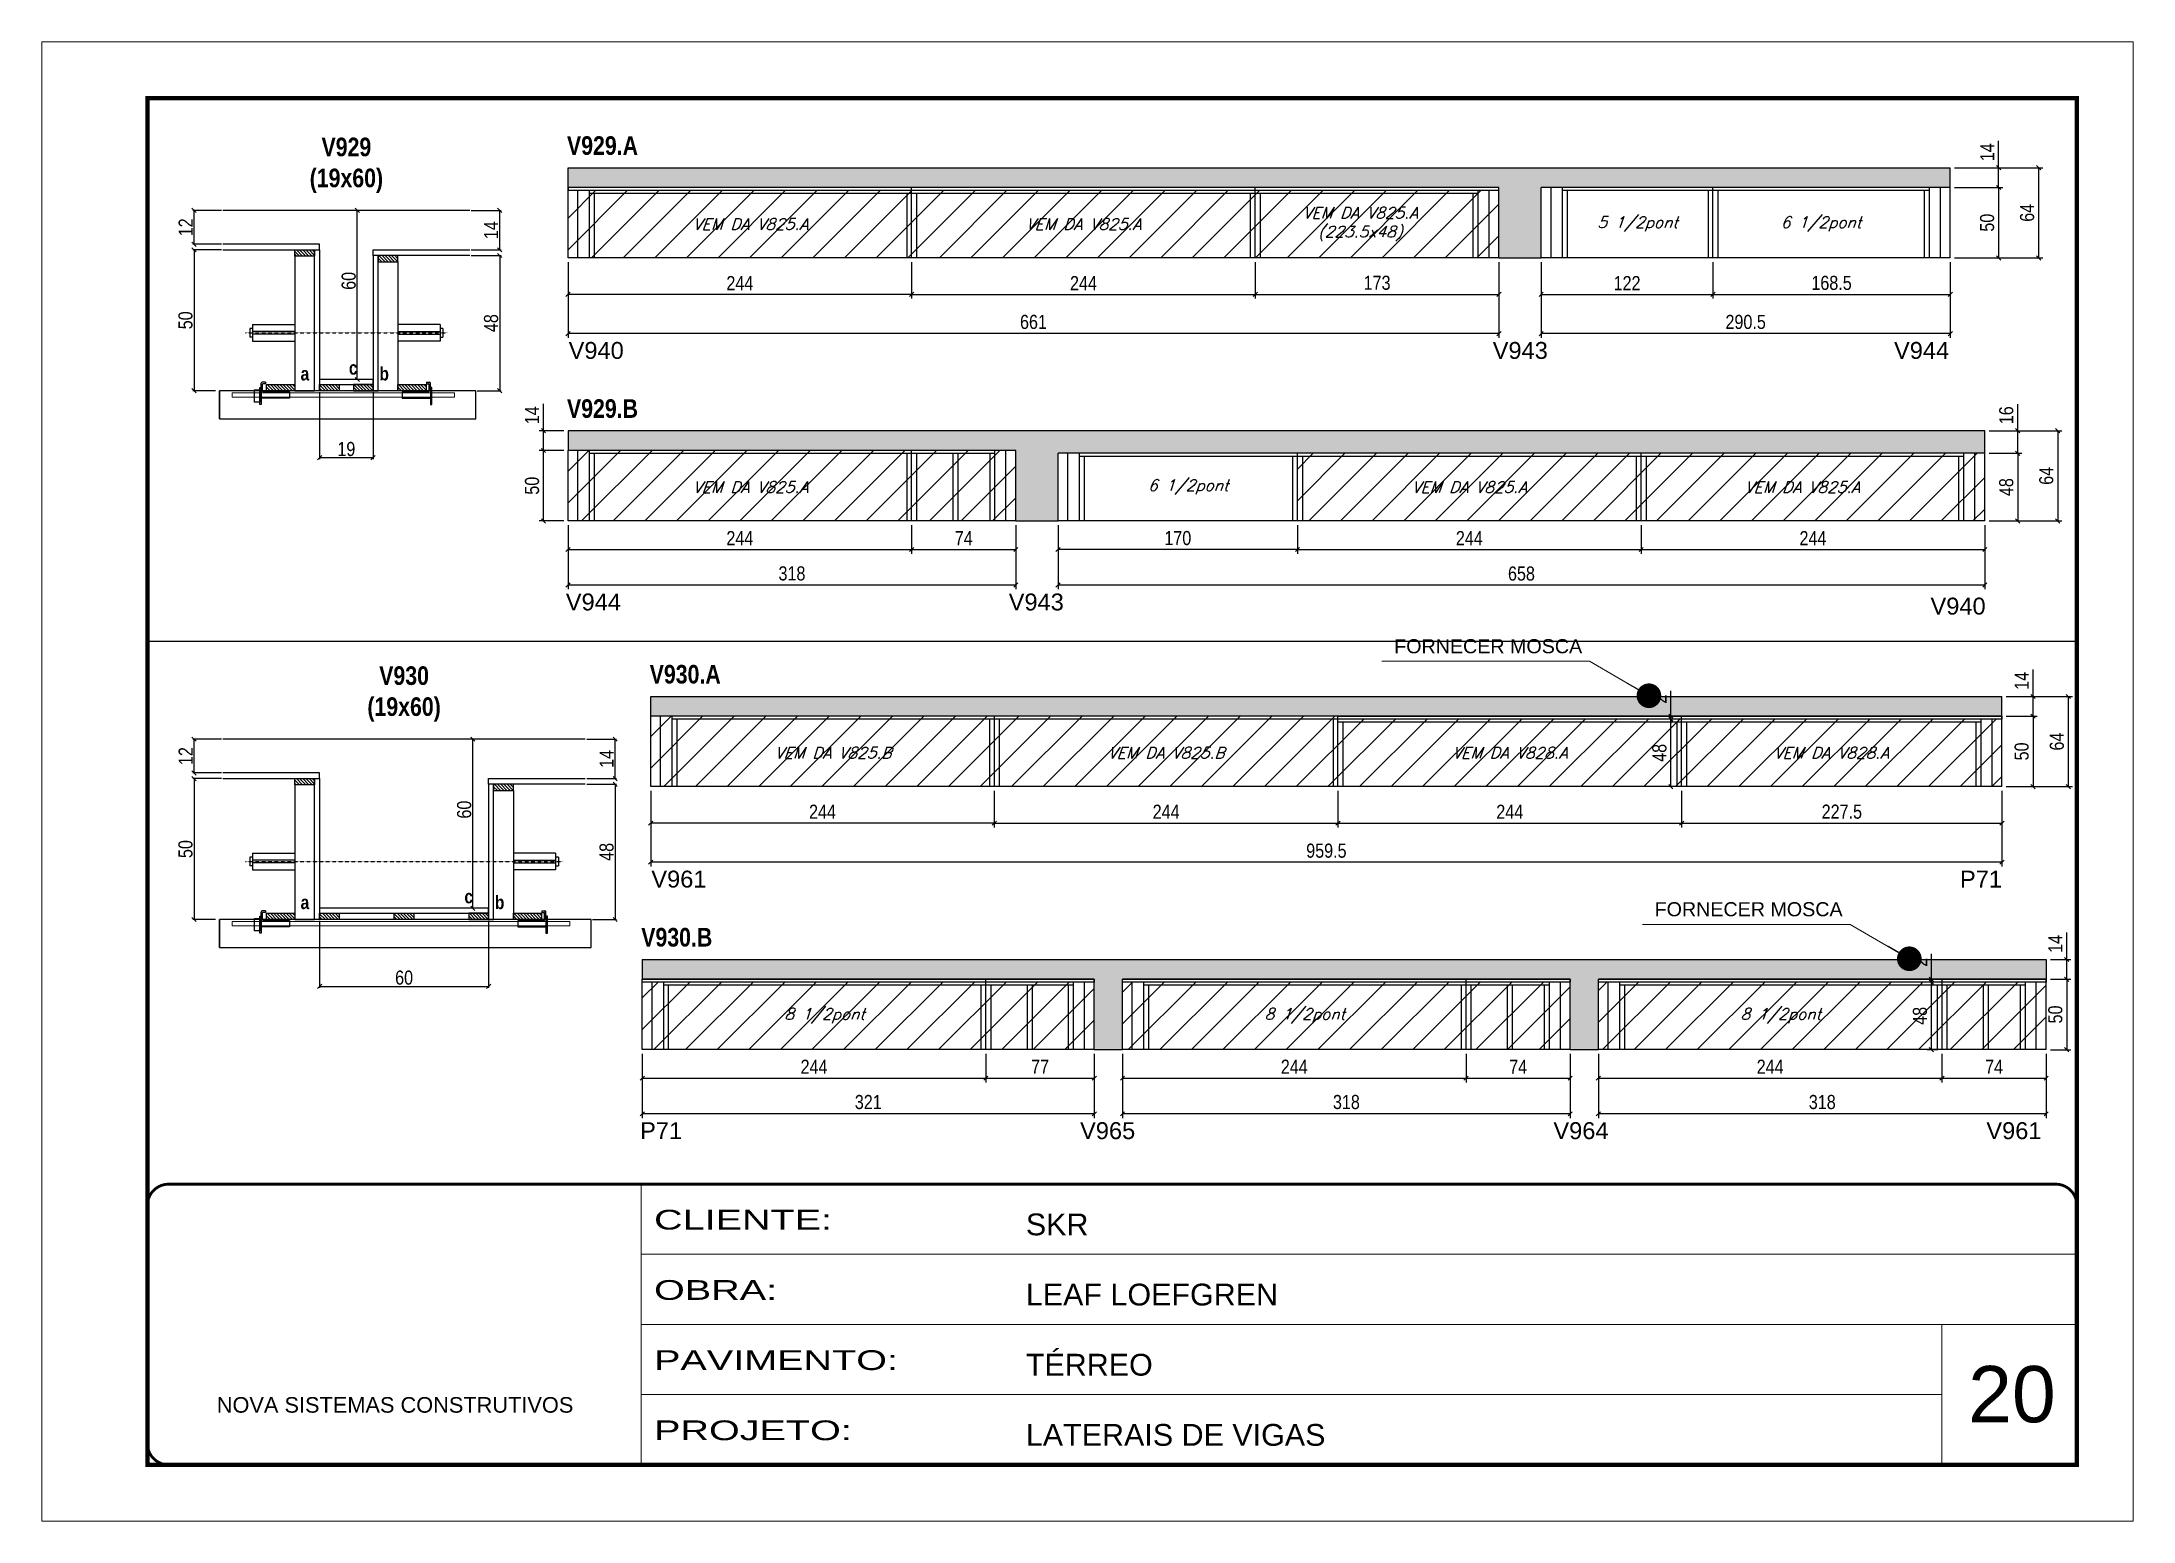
# Model space of a CAD drawing. Extents: x 3309 to 9563, y -2522 to 14608.
# Drawn here: x 8078 to 9563, y 8964 to 10014 of the extents above; entities that cross this region are included whole.
import ezdxf

# ---------------------------------------------------------------- set-up
doc = ezdxf.new("R2010")
doc.units = 0
for name, pattern in [('CONTINUO', [0]), ('DASHED', [0.75, 0.5, -0.25]), ('HIDDEN', [0.375, 0.25, -0.125])]:
    doc.linetypes.add(name, pattern=pattern)
for name, color, linetype in [('5', 5, 'Continuous'), ('barrote', 251, 'Continuous'), ('COTA', 241, 'Continuous'), ('detalhes', 4, 'Continuous'), ('NOMENCLATURA', 7, 'Continuous'), ('Painéis', 200, 'Continuous'), ('presilha', 1, 'Continuous'), ('SARR_2.2x10', 60, 'Continuous'), ('SARR_2.2x7', 40, 'Continuous'), ('SARR_3.5x7', 81, 'Continuous'), ('TENSOR', 3, 'Continuous'), ('texto', 7, 'Continuous')]:
    doc.layers.add(name, color=color, linetype=linetype)
for name, color, linetype, lineweight in [('CARIMBO', 255, 'Continuous', 9), ('CONCRETO', 251, 'Continuous', 25), ('Folhas', 255, 'Continuous', 9), ('Hachura', 251, 'Continuous', 9), ('SARRAFO DE PRESSAO', 251, 'DASHED', 9), ('SCO-___-LAJ', 2, 'Continuous', 0)]:
    doc.layers.add(name, color=color, linetype=linetype, lineweight=lineweight)
doc.styles.add('ARIAL', font='arial.ttf')
doc.styles.add('COTA TECNICA', font='techl___.ttf', dxfattribs={"height": 10})
doc.styles.add('COTA TECNICA 2X', font='techl___.ttf', dxfattribs={"height": 10})
doc.styles.add('Romans', font='romans.shx')
doc.styles.get("Standard").update_dxf_attribs({"font": 'arial.ttf'})
doc.styles.add('TECNICA', font='techb___.ttf', dxfattribs={"height": 10})
doc.styles.add('Tecnologia', font='')
doc.styles.get('Tecnologia').set_extended_font_data('Forgotten Futurist')
doc.dimstyles.new('3x', dxfattribs={"dimtxt": 10, "dimasz": 5, "dimexe": 7, "dimexo": 5, "dimgap": 4, "dimtad": 1, "dimdec": 4, "dimlfac": 0.333333, "dimdsep": 46, "dimtxsty": 'Standard', "dimblk": 'DOT', "dimcen": 0.09, "dimclrd": 1, "dimclre": 1, "dimclrt": 2, "dimadec": 0, "dimazin": 2, "dimtfac": 1, "dimtdec": 4, "dimtmove": 0, "dimatfit": 3, "dimldrblk": 'DOT', "dimfxl": 1, "dimtolj": 1, "dimtzin": 0, "dimlwd": 9, "dimlwe": 9, "dimarcsym": 0})
doc.dimstyles.new('PAINEL', dxfattribs={"dimtxt": 10, "dimasz": 3, "dimexe": 3, "dimexo": 3, "dimgap": 3, "dimtad": 1, "dimdec": 1, "dimzin": 12, "dimdsep": 46, "dimtxsty": 'COTA TECNICA', "dimblk1": 'OBLIQUE', "dimblk2": 'OBLIQUE', "dimsah": 1, "dimcen": 0.9, "dimclrd": 4, "dimclre": 4, "dimclrt": 240, "dimadec": 1, "dimazin": 3, "dimtfac": 1, "dimtdec": 1, "dimtmove": 0, "dimatfit": 3, "dimfxl": 1, "dimtolj": 1, "dimtzin": 12, "dimarcsym": 0})
doc.dimstyles.new('SECAO', dxfattribs={"dimscale": 0.333333, "dimtxt": 5, "dimasz": 9, "dimexe": 3, "dimexo": 3, "dimgap": 3, "dimtad": 1, "dimdec": 1, "dimlfac": 0.5, "dimzin": 12, "dimdsep": 46, "dimtxsty": 'COTA TECNICA 2X', "dimblk1": 'OBLIQUE', "dimblk2": 'OBLIQUE', "dimsah": 1, "dimcen": 0.9, "dimclrd": 4, "dimclre": 4, "dimclrt": 240, "dimadec": 1, "dimazin": 3, "dimtfac": 1, "dimtdec": 1, "dimtmove": 0, "dimatfit": 3, "dimfxl": 1, "dimtolj": 1, "dimtzin": 12, "dimarcsym": 0})
pattern_1 = [(135, (41510.6346, -113746.2976), (-1.122532015, -1.122532015), [])]

msp = doc.modelspace()

# ---------------------------------------------------------------- texts
at = {"layer": '5', "linetype": 'Continuous'}
for s, rotation, p in [('V940', 0.00004, (8451.94, 9788.54, 0)), ('V943', 0.00004, (9108.11, 9788.54, 0)), ('V944', 0.00004, (9393.06, 9788.54, 0)), ('V944', 359.99996, (8449.94, 9609.98, 0)), ('V943', 359.99996, (8764.42, 9609.98, 0)), ('V940', 359.99996, (9418.97, 9607.06, 0)), ('V961', 0.00004, (8510.66, 9413.29, 0)), ('P71', 0.00004, (9439.92, 9413.29, 0)), ('P71', 359.99996, (8502.67, 9234.73, 0)), ('V965', 359.99996, (8815.1, 9234.73, 0)), ('V964', 359.99996, (9151.2, 9234.73, 0)), ('V961', 359.99996, (9458.62, 9234.73, 0))]:
    msp.add_text(s, height=12, rotation=rotation, dxfattribs=at).set_placement(p)
at = {"layer": 'CARIMBO', "style": 'ARIAL'}
for s, height, p in [('FORNECER MOSCA', 10, (9038.14, 9579.58, 0)), ('FORNECER MOSCA', 10, (9223.06, 9392.9, 0)), ('20', 40, (9445.73, 9033.7))]:
    msp.add_text(s, height=height, dxfattribs=at).set_placement(p)
at = {"layer": 'detalhes', "style": 'TECNICA'}
for s, p in [('a', (8261.62, 9773.23)), ('c', (8295.92, 9777.34)), ('b', (8317.6, 9773.22)), ('a', (8261.62, 9397.98)), ('c', (8377.92, 9402.09)), ('b', (8399.6, 9397.97))]:
    msp.add_text(s, height=9.6, dxfattribs=at).set_placement(p)
at = {"layer": 'NOMENCLATURA', "style": 'TECNICA'}
for s, p in [('V929.A', (8450.77, 9933.36, 0)), ('V929.B', (8450.77, 9746.67, 0)), ('V930.A', (8509.5, 9558.11, 0)), ('V930.B', (8503.5, 9371.42, 0))]:
    msp.add_text(s, height=13.2, dxfattribs=at).set_placement(p)
at = {"layer": 'NOMENCLATURA', "char_height": 13.2, "attachment_point": 2, "style": 'TECNICA'}
for s, insert in [('V929\\P(19x60)', (8294.13, 9945.57)), ('V930\\P(19x60)', (8335.1, 9570.32))]:
    msp.add_mtext_dynamic_manual_height_columns(s, width=300.2766, gutter_width=1, heights=[0], dxfattribs=dict(at, insert=insert))
at = {"layer": 'texto', "color": 2, "char_height": 8, "attachment_point": 5, "style": 'Romans'}
for s, insert in [('{\\Q19;\\C256;VEM DA V825.A\\P(223.5x48)}', (9013.99, 9884.17, 0)), ('{\\Q19;\\C256;5 1/2pont}', (9210.99, 9884.17, 0)), ('{\\Q19;\\C256;6 1/2pont}', (9341.24, 9884.17, 0)), ('{\\Q19;\\C256;VEM DA V825.A}', (8580.99, 9884.17, 0)), ('{\\Q19;\\C256;VEM DA V825.A}', (8817.49, 9884.17, 0)), ('{\\Q19;\\C256;VEM DA V825.A}', (8580.99, 9697.49, 0)), ('{\\Q19;\\C256;6 1/2pont}', (8891.95, 9697.49, 0)), ('{\\Q19;\\C256;VEM DA V825.A}', (9091.45, 9697.49, 0)), ('{\\Q19;\\C256;VEM DA V825.A}', (9327.95, 9697.49, 0)), ('{\\Q19;\\C256;VEM DA V825.B}', (8639.72, 9508.92, 0)), ('{\\Q19;\\C256;VEM DA V825.B}', (8876.22, 9508.92, 0)), ('{\\Q19;\\C256;VEM DA V828.A}', (9120.22, 9508.92, 0)), ('{\\Q19;\\C256;VEM DA V828.A}', (9348.47, 9508.92, 0)), ('{\\Q19;\\C256;8 1/2pont}', (8633.72, 9322.24, 0)), ('{\\Q19;\\C256;8 1/2pont}', (8974.68, 9322.24, 0)), ('{\\Q19;\\C256;8 1/2pont}', (9312.64, 9322.24, 0))]:
    msp.add_mtext(s, dxfattribs=dict(at, insert=insert))

# ---------------------------------------------------------------- blocks, each defined once
blk = doc.blocks.new('9999999999')
at = {"color": 30, "linetype": 'CONTINUO'}
for p, q in [((98564.6, 34230.2), (98564.6, 34429.4)), ((98564.6, 34379.6), (99584, 34379.6)), ((98564.6, 34329.8), (99488, 34329.8)), ((99584, 34329.8), (99488, 34329.8)), ((99488, 34329.8), (99488, 34230.2)), ((98564.6, 34280), (99488, 34280))]:
    blk.add_line(p, q, dxfattribs=at)
at = {"color": 30, "linetype": 'CONTINUO', "const_width": 2}
blk.add_lwpolyline([(99584, 34230.2), (99584, 34414.4, 0.414214), (99569, 34429.4), (98229, 34429.4, 0.414214), (98214, 34414.4), (98214, 34245.2, 0.414214), (98229, 34230.2), (99584, 34230.2)], format="xyb", dxfattribs=at)
at = {"layer": 'Folhas'}
blk.add_lwpolyline([(98139, 34190.2), (99624, 34190.2), (99624, 35240.2), (98139, 35240.2)], close=True, dxfattribs=at)
at = {"layer": 'Folhas', "color": 30, "const_width": 3}
blk.add_lwpolyline([(98214, 34230.2), (99584, 34230.2), (99584, 35200.2), (98214, 35200.2)], close=True, dxfattribs=at)
at = {"color": 7, "linetype": 'Continuous', "ltscale": 5, "style": 'ARIAL'}
for s, height, p in [('SKR', 15.48, (98837.7, 34393.1)), ('LEAF LOEFGREN', 15.483, (98837.7, 34343.3)), ('TÉRREO', 15.48, (98837.7, 34293.5)), ('NOVA SISTEMAS CONSTRUTIVOS', 11.059, (98263.2, 34267.2)), ('LATERAIS DE VIGAS', 15.483, (98837.7, 34243.7))]:
    blk.add_text(s, height=height, dxfattribs=at).set_placement(p)
at = {"layer": 'Folhas', "color": 7, "style": 'Tecnologia', "width": 1.5}
for s, p in [('CLIENTE:', (98573.7, 34397.2)), ('OBRA:', (98573.7, 34347.3)), ('PAVIMENTO:', (98573.7, 34297.5)), ('PROJETO:', (98573.7, 34247.7))]:
    blk.add_text(s, height=14, dxfattribs=at).set_placement(p)
blk = doc.blocks.new('_Oblique')
at = {"color": 0, "linetype": 'ByBlock', "lineweight": -2}
blk.add_line((-0.5, -0.5), (0.5, 0.5), dxfattribs=at)
blk = doc.blocks.new('*D1861')
at = {"layer": 'COTA', "color": 4, "lineweight": -2, "transparency": 16777216}
for p, q in [((8275.1, 9764.9), (8275.1, 9717.4)), ((8313.1, 9764.9), (8313.1, 9717.4)), ((8313.1, 9718.4), (8275.1, 9718.4))]:
    blk.add_line(p, q, dxfattribs=at)
at = {"layer": 'Defpoints', "color": 0, "transparency": 16777216}
for p in [(8275.1, 9765.9), (8313.1, 9765.9), (8275.1, 9718.4)]:
    blk.add_point(p, dxfattribs=at)
at = {"layer": 'COTA', "color": 4, "lineweight": -2, "transparency": 16777216, "xscale": 3, "yscale": 3, "zscale": 3, "rotation": 180}
blk.add_blockref('_Oblique', (8275.1, 9718.4), dxfattribs=at)
at = {"layer": 'COTA', "color": 4, "lineweight": -2, "transparency": 16777216, "xscale": 3, "yscale": 3, "zscale": 3}
blk.add_blockref('_Oblique', (8313.1, 9718.4), dxfattribs=at)
at = {"layer": 'COTA', "color": 240, "transparency": 16777216, "insert": (8294.1, 9724.5), "char_height": 10, "attachment_point": 5, "style": 'COTA TECNICA 2X'}
blk.add_mtext('\\A1;19', dxfattribs=at)
blk = doc.blocks.new('PRESILHA METÁLICA 1')
at = {"layer": 'presilha'}
for p, q in [((0, 13), (6, 13)), ((0, 13), (0, 0)), ((6, 0), (0, 0)), ((6, 15.5), (7.5, 15.5)), ((6, -2.5), (6, 15.5)), ((6, 13), (6, 0)), ((7.5, 10.6), (7.5, 19.9)), ((7.5, 15.5), (7.5, -2.5)), ((37.5, 4.1), (7.5, 4.1)), ((12, 21), (8.6, 21)), ((9, 11.6), (9, 18.9)), ((12, 19.5), (9.6, 19.5)), ((37.5, 11), (9.6, 11)), ((12, 21), (12, 19.5)), ((37.5, 11), (37.5, 4.1)), ((7.5, -2.5), (6, -2.5))]:
    blk.add_line(p, q, dxfattribs=at)
for centre, radius, start, end in [((8.6, 19.9), 1.14, 90, 180), ((9.6, 18.9), 0.57, 90, 180), ((9.6, 11.6), 0.57, 180, 270)]:
    blk.add_arc(centre, radius, start, end, dxfattribs=at)
blk = doc.blocks.new('PRESILHA METÁLICA 2')
at = {"layer": 'presilha'}
for p, q in [((-5.2, 23.5), (-5.2, 22)), ((-5.2, 23.5), (-1.9, 23.5)), ((-0.8, 14.6), (-0.8, 22.4)), ((-30.8, 13.5), (-30.8, 6.6)), ((-30.8, 13.5), (-2.8, 13.5)), ((-30.8, 6.6), (-0.8, 6.6)), ((-5.2, 22), (-2.8, 22)), ((-2.2, 14.1), (-2.2, 21.4)), ((0.8, 18), (-0.8, 18)), ((-0.8, 18), (-0.8, 0)), ((-0.8, 0), (0.8, 0)), ((0.8, 0), (0.8, 18))]:
    blk.add_line(p, q, dxfattribs=at)
for centre, radius, start, end in [((-1.9, 22.4), 1.14, 0, 90), ((-2.8, 21.4), 0.57, 0, 90), ((-2.8, 14.1), 0.57, 270, 0)]:
    blk.add_arc(centre, radius, start, end, dxfattribs=at)
blk = doc.blocks.new('*D1862')
at = {"layer": 'COTA', "color": 4, "lineweight": -2, "transparency": 16777216}
for p, q in [((8205.4, 9865.9), (8185, 9865.9)), ((8186, 9865.9), (8186, 9765.9)), ((8201.3, 9765.9), (8185, 9765.9))]:
    blk.add_line(p, q, dxfattribs=at)
at = {"layer": 'Defpoints', "color": 0, "transparency": 16777216}
for p in [(8206.4, 9865.9), (8186, 9765.9), (8202.3, 9765.9)]:
    blk.add_point(p, dxfattribs=at)
at = {"layer": 'COTA', "color": 4, "lineweight": -2, "transparency": 16777216, "xscale": 3, "yscale": 3, "zscale": 3}
for p, rotation in [((8186, 9865.9), 90), ((8186, 9765.9), 270)]:
    blk.add_blockref('_Oblique', p, dxfattribs=dict(at, rotation=rotation))
at = {"layer": 'COTA', "color": 240, "transparency": 16777216, "insert": (8179.9, 9815.9), "char_height": 10, "attachment_point": 5, "rotation": 90, "style": 'COTA TECNICA 2X'}
blk.add_mtext('\\A1;50', dxfattribs=at)
blk = doc.blocks.new('*D1863')
at = {"layer": 'COTA', "color": 4, "lineweight": -2, "transparency": 16777216}
for p, q in [((8382.8, 9861.9), (8404, 9861.9)), ((8403, 9861.9), (8403, 9765.9)), ((8386.9, 9765.9), (8404, 9765.9))]:
    blk.add_line(p, q, dxfattribs=at)
at = {"layer": 'Defpoints', "color": 0, "transparency": 16777216}
for p in [(8381.8, 9861.9), (8385.9, 9765.9), (8403, 9765.9)]:
    blk.add_point(p, dxfattribs=at)
at = {"layer": 'COTA', "color": 4, "lineweight": -2, "transparency": 16777216, "xscale": 3, "yscale": 3, "zscale": 3}
for p, rotation in [((8403, 9861.9), 90), ((8403, 9765.9), 270)]:
    blk.add_blockref('_Oblique', p, dxfattribs=dict(at, rotation=rotation))
at = {"layer": 'COTA', "color": 240, "transparency": 16777216, "insert": (8396.9, 9813.9), "char_height": 10, "attachment_point": 5, "rotation": 90, "style": 'COTA TECNICA 2X'}
blk.add_mtext('\\A1;48', dxfattribs=at)
blk = doc.blocks.new('*D1864')
at = {"layer": 'COTA', "color": 4, "lineweight": -2, "transparency": 16777216}
for p, q in [((8312.1, 9893.9), (8300.9, 9893.9)), ((8301.9, 9773.9), (8301.9, 9893.9)), ((8312.1, 9773.9), (8300.9, 9773.9))]:
    blk.add_line(p, q, dxfattribs=at)
at = {"layer": 'Defpoints', "color": 0, "transparency": 16777216}
for p in [(8301.9, 9893.9), (8313.1, 9893.9), (8313.1, 9773.9)]:
    blk.add_point(p, dxfattribs=at)
at = {"layer": 'COTA', "color": 4, "lineweight": -2, "transparency": 16777216, "xscale": 3, "yscale": 3, "zscale": 3}
for p, rotation in [((8301.9, 9893.9), 90), ((8301.9, 9773.9), 270)]:
    blk.add_blockref('_Oblique', p, dxfattribs=dict(at, rotation=rotation))
at = {"layer": 'COTA', "color": 240, "transparency": 16777216, "insert": (8295.8, 9843.9), "char_height": 10, "attachment_point": 5, "rotation": 90, "style": 'COTA TECNICA 2X'}
blk.add_mtext('\\A1;60', dxfattribs=at)
blk = doc.blocks.new('*D1865')
at = {"layer": 'COTA', "color": 4, "lineweight": -2, "transparency": 16777216}
for p, q in [((8382.8, 9893.9), (8404, 9893.9)), ((8403, 9865.9), (8403, 9893.9)), ((8382.8, 9865.9), (8404, 9865.9))]:
    blk.add_line(p, q, dxfattribs=at)
at = {"layer": 'Defpoints', "color": 0, "transparency": 16777216}
for p in [(8381.8, 9893.9), (8403, 9893.9), (8381.8, 9865.9)]:
    blk.add_point(p, dxfattribs=at)
at = {"layer": 'COTA', "color": 4, "lineweight": -2, "transparency": 16777216, "xscale": 3, "yscale": 3, "zscale": 3}
for p, rotation in [((8403, 9893.9), 90), ((8403, 9865.9), 270)]:
    blk.add_blockref('_Oblique', p, dxfattribs=dict(at, rotation=rotation))
at = {"layer": 'COTA', "color": 240, "transparency": 16777216, "insert": (8396.9, 9879.9), "char_height": 10, "attachment_point": 5, "rotation": 90, "style": 'COTA TECNICA 2X'}
blk.add_mtext('\\A1;14', dxfattribs=at)
blk = doc.blocks.new('*D1866')
at = {"layer": 'COTA', "color": 4, "lineweight": -2, "transparency": 16777216}
for p, q in [((8205.4, 9893.9), (8185, 9893.9)), ((8186, 9869.9), (8186, 9893.9)), ((8205.4, 9869.9), (8185, 9869.9))]:
    blk.add_line(p, q, dxfattribs=at)
at = {"layer": 'Defpoints', "color": 0, "transparency": 16777216}
for p in [(8186, 9893.9), (8206.4, 9893.9), (8206.4, 9869.9)]:
    blk.add_point(p, dxfattribs=at)
at = {"layer": 'COTA', "color": 4, "lineweight": -2, "transparency": 16777216, "xscale": 3, "yscale": 3, "zscale": 3}
for p, rotation in [((8186, 9893.9), 90), ((8186, 9869.9), 270)]:
    blk.add_blockref('_Oblique', p, dxfattribs=dict(at, rotation=rotation))
at = {"layer": 'COTA', "color": 240, "transparency": 16777216, "insert": (8180, 9881.9), "char_height": 10, "attachment_point": 5, "rotation": 90, "style": 'COTA TECNICA 2X'}
blk.add_mtext('\\A1;12', dxfattribs=at)
blk = doc.blocks.new('*D1867')
at = {"layer": 'COTA', "color": 4, "linetype": 'ByBlock', "lineweight": -2, "transparency": 16777216}
for p, q in [((8451.5, 9857.2), (8451.5, 9831.3)), ((8695.5, 9857.2), (8695.5, 9831.3)), ((8695.5, 9834.3), (8451.5, 9834.3))]:
    blk.add_line(p, q, dxfattribs=at)
at = {"layer": 'Defpoints', "color": 0, "linetype": 'ByBlock', "transparency": 16777216}
for p in [(8451.5, 9860.2), (8695.5, 9860.2), (8451.5, 9834.3)]:
    blk.add_point(p, dxfattribs=at)
at = {"layer": 'COTA', "color": 4, "linetype": 'ByBlock', "lineweight": -2, "transparency": 16777216, "xscale": 3, "yscale": 3, "zscale": 3, "rotation": 180}
blk.add_blockref('_Oblique', (8451.5, 9834.3), dxfattribs=at)
at = {"layer": 'COTA', "color": 4, "linetype": 'ByBlock', "lineweight": -2, "transparency": 16777216, "xscale": 3, "yscale": 3, "zscale": 3}
blk.add_blockref('_Oblique', (8695.5, 9834.3), dxfattribs=at)
at = {"layer": 'COTA', "color": 240, "linetype": 'ByBlock', "transparency": 16777216, "insert": (8573.5, 9842.3), "char_height": 10, "attachment_point": 5, "style": 'COTA TECNICA'}
blk.add_mtext('\\A1;244', dxfattribs=at)
blk = doc.blocks.new('*D1869')
at = {"layer": 'COTA', "color": 4, "linetype": 'ByBlock', "lineweight": -2, "transparency": 16777216}
for p, q in [((8451.5, 9857.2), (8451.5, 9803.5)), ((9112.5, 9857.2), (9112.5, 9803.5)), ((9112.5, 9806.5), (8451.5, 9806.5))]:
    blk.add_line(p, q, dxfattribs=at)
at = {"layer": 'Defpoints', "color": 0, "linetype": 'ByBlock', "transparency": 16777216}
for p in [(8451.5, 9860.2), (9112.5, 9860.2), (8451.5, 9806.5)]:
    blk.add_point(p, dxfattribs=at)
at = {"layer": 'COTA', "color": 4, "linetype": 'ByBlock', "lineweight": -2, "transparency": 16777216, "xscale": 3, "yscale": 3, "zscale": 3, "rotation": 180}
blk.add_blockref('_Oblique', (8451.5, 9806.5), dxfattribs=at)
at = {"layer": 'COTA', "color": 4, "linetype": 'ByBlock', "lineweight": -2, "transparency": 16777216, "xscale": 3, "yscale": 3, "zscale": 3}
blk.add_blockref('_Oblique', (9112.5, 9806.5), dxfattribs=at)
at = {"layer": 'COTA', "color": 240, "linetype": 'ByBlock', "transparency": 16777216, "insert": (8782, 9814.7), "char_height": 10, "attachment_point": 5, "style": 'COTA TECNICA'}
blk.add_mtext('\\A1;661', dxfattribs=at)
blk = doc.blocks.new('*D1868')
at = {"layer": 'COTA', "color": 4, "lineweight": -2, "transparency": 16777216}
for p, q in [((8695.5, 9857.2), (8695.5, 9831.3)), ((8939.5, 9857.2), (8939.5, 9831.3)), ((8695.5, 9834.3), (8939.5, 9834.3))]:
    blk.add_line(p, q, dxfattribs=at)
at = {"layer": 'Defpoints', "color": 0, "transparency": 16777216}
for p in [(8695.5, 9860.2, 0), (8939.5, 9860.2, 0), (8939.5, 9834.3)]:
    blk.add_point(p, dxfattribs=at)
at = {"layer": 'COTA', "color": 4, "lineweight": -2, "transparency": 16777216, "xscale": 3, "yscale": 3, "zscale": 3, "rotation": 180}
blk.add_blockref('_Oblique', (8695.5, 9834.3), dxfattribs=at)
at = {"layer": 'COTA', "color": 4, "lineweight": -2, "transparency": 16777216, "xscale": 3, "yscale": 3, "zscale": 3}
blk.add_blockref('_Oblique', (8939.5, 9834.3), dxfattribs=at)
at = {"layer": 'COTA', "color": 240, "transparency": 16777216, "insert": (8817.5, 9842.3), "char_height": 10, "attachment_point": 5, "style": 'COTA TECNICA'}
blk.add_mtext('\\A1;244', dxfattribs=at)
blk = doc.blocks.new('*D1870')
at = {"layer": 'COTA', "color": 4, "lineweight": -2, "transparency": 16777216}
for p, q in [((8939.5, 9857.2), (8939.5, 9831.3)), ((9112.5, 9857.2), (9112.5, 9831.3)), ((8939.5, 9834.3), (9112.5, 9834.3))]:
    blk.add_line(p, q, dxfattribs=at)
at = {"layer": 'Defpoints', "color": 0, "transparency": 16777216}
for p in [(8939.5, 9860.2, 0), (9112.5, 9860.2, 0), (9112.5, 9834.3)]:
    blk.add_point(p, dxfattribs=at)
at = {"layer": 'COTA', "color": 4, "lineweight": -2, "transparency": 16777216, "xscale": 3, "yscale": 3, "zscale": 3, "rotation": 180}
blk.add_blockref('_Oblique', (8939.5, 9834.3), dxfattribs=at)
at = {"layer": 'COTA', "color": 4, "lineweight": -2, "transparency": 16777216, "xscale": 3, "yscale": 3, "zscale": 3}
blk.add_blockref('_Oblique', (9112.5, 9834.3), dxfattribs=at)
at = {"layer": 'COTA', "color": 240, "transparency": 16777216, "insert": (9026, 9842.5), "char_height": 10, "attachment_point": 5, "style": 'COTA TECNICA'}
blk.add_mtext('\\A1;173', dxfattribs=at)
blk = doc.blocks.new('*D1871')
at = {"layer": 'COTA', "color": 4, "linetype": 'ByBlock', "lineweight": -2, "transparency": 16777216}
for p, q in [((9142.5, 9857.2), (9142.5, 9803.5)), ((9433, 9857.2), (9433, 9803.5)), ((9433, 9806.5), (9142.5, 9806.5))]:
    blk.add_line(p, q, dxfattribs=at)
at = {"layer": 'Defpoints', "color": 0, "linetype": 'ByBlock', "transparency": 16777216}
for p in [(9142.5, 9860.2), (9433, 9860.2), (9142.5, 9806.5)]:
    blk.add_point(p, dxfattribs=at)
at = {"layer": 'COTA', "color": 4, "linetype": 'ByBlock', "lineweight": -2, "transparency": 16777216, "xscale": 3, "yscale": 3, "zscale": 3, "rotation": 180}
blk.add_blockref('_Oblique', (9142.5, 9806.5), dxfattribs=at)
at = {"layer": 'COTA', "color": 4, "linetype": 'ByBlock', "lineweight": -2, "transparency": 16777216, "xscale": 3, "yscale": 3, "zscale": 3}
blk.add_blockref('_Oblique', (9433, 9806.5), dxfattribs=at)
at = {"layer": 'COTA', "color": 240, "linetype": 'ByBlock', "transparency": 16777216, "insert": (9287.7, 9814.7), "char_height": 10, "attachment_point": 5, "style": 'COTA TECNICA'}
blk.add_mtext('\\A1;290.5', dxfattribs=at)
blk = doc.blocks.new('*D1872')
at = {"layer": 'COTA', "color": 4, "lineweight": -2, "transparency": 16777216}
for p, q in [((9142.5, 9857.2), (9142.5, 9831.3)), ((9264.5, 9857.2), (9264.5, 9831.3)), ((9142.5, 9834.3), (9264.5, 9834.3))]:
    blk.add_line(p, q, dxfattribs=at)
at = {"layer": 'Defpoints', "color": 0, "transparency": 16777216}
for p in [(9142.5, 9860.2), (9264.5, 9860.2), (9264.5, 9834.3)]:
    blk.add_point(p, dxfattribs=at)
at = {"layer": 'COTA', "color": 4, "lineweight": -2, "transparency": 16777216, "xscale": 3, "yscale": 3, "zscale": 3, "rotation": 180}
blk.add_blockref('_Oblique', (9142.5, 9834.3), dxfattribs=at)
at = {"layer": 'COTA', "color": 4, "lineweight": -2, "transparency": 16777216, "xscale": 3, "yscale": 3, "zscale": 3}
blk.add_blockref('_Oblique', (9264.5, 9834.3), dxfattribs=at)
at = {"layer": 'COTA', "color": 240, "transparency": 16777216, "insert": (9203.5, 9842.3), "char_height": 10, "attachment_point": 5, "style": 'COTA TECNICA'}
blk.add_mtext('\\A1;122', dxfattribs=at)
blk = doc.blocks.new('*D1873')
at = {"layer": 'COTA', "color": 4, "lineweight": -2, "transparency": 16777216}
for p, q in [((9264.5, 9857.2), (9264.5, 9831.3)), ((9433, 9857.2), (9433, 9831.3)), ((9264.5, 9834.3), (9433, 9834.3))]:
    blk.add_line(p, q, dxfattribs=at)
at = {"layer": 'Defpoints', "color": 0, "transparency": 16777216}
for p in [(9264.5, 9860.2), (9433, 9860.2), (9433, 9834.3)]:
    blk.add_point(p, dxfattribs=at)
at = {"layer": 'COTA', "color": 4, "lineweight": -2, "transparency": 16777216, "xscale": 3, "yscale": 3, "zscale": 3, "rotation": 180}
blk.add_blockref('_Oblique', (9264.5, 9834.3), dxfattribs=at)
at = {"layer": 'COTA', "color": 4, "lineweight": -2, "transparency": 16777216, "xscale": 3, "yscale": 3, "zscale": 3}
blk.add_blockref('_Oblique', (9433, 9834.3), dxfattribs=at)
at = {"layer": 'COTA', "color": 240, "transparency": 16777216, "insert": (9348.7, 9842.4), "char_height": 10, "attachment_point": 5, "style": 'COTA TECNICA'}
blk.add_mtext('\\A1;168.5', dxfattribs=at)
blk = doc.blocks.new('*D1874')
at = {"layer": 'COTA', "color": 4, "lineweight": -2, "transparency": 16777216}
for p, q in [((9436, 9924.2), (9498.7, 9924.2)), ((9495.7, 9924.2), (9495.7, 9860.2)), ((9436, 9860.2), (9498.7, 9860.2))]:
    blk.add_line(p, q, dxfattribs=at)
at = {"layer": 'Defpoints', "color": 0, "transparency": 16777216}
for p in [(9433, 9924.2, 0), (9433, 9860.2, 0), (9495.7, 9860.2)]:
    blk.add_point(p, dxfattribs=at)
at = {"layer": 'COTA', "color": 4, "lineweight": -2, "transparency": 16777216, "xscale": 3, "yscale": 3, "zscale": 3}
for p, rotation in [((9495.7, 9924.2), 90), ((9495.7, 9860.2), 270)]:
    blk.add_blockref('_Oblique', p, dxfattribs=dict(at, rotation=rotation))
at = {"layer": 'COTA', "color": 240, "transparency": 16777216, "insert": (9487.6, 9892.2), "char_height": 10, "attachment_point": 5, "rotation": 90, "style": 'COTA TECNICA'}
blk.add_mtext('\\A1;64', dxfattribs=at)
blk = doc.blocks.new('*D1875')
at = {"layer": 'COTA', "color": 4, "lineweight": -2, "transparency": 16777216}
for p, q in [((9436, 9910.2), (9470.3, 9910.2)), ((9467.3, 9910.2), (9467.3, 9860.2)), ((9436, 9860.2), (9470.3, 9860.2))]:
    blk.add_line(p, q, dxfattribs=at)
at = {"layer": 'Defpoints', "color": 0, "transparency": 16777216}
for p in [(9433, 9910.2, 0), (9433, 9860.2, 0), (9467.3, 9860.2)]:
    blk.add_point(p, dxfattribs=at)
at = {"layer": 'COTA', "color": 4, "lineweight": -2, "transparency": 16777216, "xscale": 3, "yscale": 3, "zscale": 3}
for p, rotation in [((9467.3, 9910.2), 90), ((9467.3, 9860.2), 270)]:
    blk.add_blockref('_Oblique', p, dxfattribs=dict(at, rotation=rotation))
at = {"layer": 'COTA', "color": 240, "transparency": 16777216, "insert": (9459.2, 9885.2), "char_height": 10, "attachment_point": 5, "rotation": 90, "style": 'COTA TECNICA'}
blk.add_mtext('\\A1;50', dxfattribs=at)
blk = doc.blocks.new('*D1876')
at = {"layer": 'COTA', "color": 4, "lineweight": -2, "transparency": 16777216}
for p, q in [((9467.3, 9924.2), (9467.3, 9943.3)), ((9436, 9924.2), (9470.3, 9924.2)), ((9467.3, 9910.2), (9467.3, 9924.2)), ((9436, 9910.2), (9470.3, 9910.2))]:
    blk.add_line(p, q, dxfattribs=at)
at = {"layer": 'Defpoints', "color": 0, "transparency": 16777216}
for p in [(9433, 9924.2, 0), (9467.3, 9924.2), (9433, 9910.2, 0)]:
    blk.add_point(p, dxfattribs=at)
at = {"layer": 'COTA', "color": 4, "lineweight": -2, "transparency": 16777216, "xscale": 3, "yscale": 3, "zscale": 3}
for p, rotation in [((9467.3, 9924.2), 90), ((9467.3, 9910.2), 270)]:
    blk.add_blockref('_Oblique', p, dxfattribs=dict(at, rotation=rotation))
at = {"layer": 'COTA', "color": 240, "transparency": 16777216, "insert": (9459.3, 9935.2), "char_height": 10, "attachment_point": 5, "rotation": 90, "style": 'COTA TECNICA'}
blk.add_mtext('\\A1;14', dxfattribs=at)
blk = doc.blocks.new('*D1884')
at = {"layer": 'COTA', "color": 4, "linetype": 'ByBlock', "lineweight": -2, "transparency": 16777216}
for p, q in [((8451.5, 9670.5), (8451.5, 9625)), ((8769.5, 9670.5), (8769.5, 9625)), ((8769.5, 9628), (8451.5, 9628))]:
    blk.add_line(p, q, dxfattribs=at)
at = {"layer": 'Defpoints', "color": 0, "linetype": 'ByBlock', "transparency": 16777216}
for p in [(8451.5, 9673.5), (8769.5, 9673.5), (8451.5, 9628)]:
    blk.add_point(p, dxfattribs=at)
at = {"layer": 'COTA', "color": 4, "linetype": 'ByBlock', "lineweight": -2, "transparency": 16777216, "xscale": 3, "yscale": 3, "zscale": 3, "rotation": 180}
blk.add_blockref('_Oblique', (8451.5, 9628), dxfattribs=at)
at = {"layer": 'COTA', "color": 4, "linetype": 'ByBlock', "lineweight": -2, "transparency": 16777216, "xscale": 3, "yscale": 3, "zscale": 3}
blk.add_blockref('_Oblique', (8769.5, 9628), dxfattribs=at)
at = {"layer": 'COTA', "color": 240, "linetype": 'ByBlock', "transparency": 16777216, "insert": (8610.5, 9636.2), "char_height": 10, "attachment_point": 5, "style": 'COTA TECNICA'}
blk.add_mtext('\\A1;318', dxfattribs=at)
blk = doc.blocks.new('*D1885')
at = {"layer": 'COTA', "color": 4, "lineweight": -2, "transparency": 16777216}
for p, q in [((8451.5, 9670.5), (8451.5, 9650.2)), ((8695.5, 9670.5), (8695.5, 9650.2)), ((8451.5, 9653.2), (8695.5, 9653.2))]:
    blk.add_line(p, q, dxfattribs=at)
at = {"layer": 'Defpoints', "color": 0, "transparency": 16777216}
for p in [(8451.5, 9673.5), (8695.5, 9673.5), (8695.5, 9653.2)]:
    blk.add_point(p, dxfattribs=at)
at = {"layer": 'COTA', "color": 4, "lineweight": -2, "transparency": 16777216, "xscale": 3, "yscale": 3, "zscale": 3, "rotation": 180}
blk.add_blockref('_Oblique', (8451.5, 9653.2), dxfattribs=at)
at = {"layer": 'COTA', "color": 4, "lineweight": -2, "transparency": 16777216, "xscale": 3, "yscale": 3, "zscale": 3}
blk.add_blockref('_Oblique', (8695.5, 9653.2), dxfattribs=at)
at = {"layer": 'COTA', "color": 240, "transparency": 16777216, "insert": (8573.5, 9661.3), "char_height": 10, "attachment_point": 5, "style": 'COTA TECNICA'}
blk.add_mtext('\\A1;244', dxfattribs=at)
blk = doc.blocks.new('*D1886')
at = {"layer": 'COTA', "color": 4, "lineweight": -2, "transparency": 16777216}
for p, q in [((8695.5, 9670.5), (8695.5, 9650.2)), ((8769.5, 9670.5), (8769.5, 9650.2)), ((8695.5, 9653.2), (8769.5, 9653.2))]:
    blk.add_line(p, q, dxfattribs=at)
at = {"layer": 'Defpoints', "color": 0, "transparency": 16777216}
for p in [(8695.5, 9673.5), (8769.5, 9673.5), (8769.5, 9653.2)]:
    blk.add_point(p, dxfattribs=at)
at = {"layer": 'COTA', "color": 4, "lineweight": -2, "transparency": 16777216, "xscale": 3, "yscale": 3, "zscale": 3, "rotation": 180}
blk.add_blockref('_Oblique', (8695.5, 9653.2), dxfattribs=at)
at = {"layer": 'COTA', "color": 4, "lineweight": -2, "transparency": 16777216, "xscale": 3, "yscale": 3, "zscale": 3}
blk.add_blockref('_Oblique', (8769.5, 9653.2), dxfattribs=at)
at = {"layer": 'COTA', "color": 240, "transparency": 16777216, "insert": (8732.5, 9661.3), "char_height": 10, "attachment_point": 5, "style": 'COTA TECNICA'}
blk.add_mtext('\\A1;74', dxfattribs=at)
blk = doc.blocks.new('*D1877')
at = {"layer": 'COTA', "color": 4, "linetype": 'ByBlock', "lineweight": -2, "transparency": 16777216}
for p, q in [((8799.5, 9670.5), (8799.5, 9650.2)), ((8969.5, 9670.5), (8969.5, 9650.2)), ((8969.5, 9653.2), (8799.5, 9653.2))]:
    blk.add_line(p, q, dxfattribs=at)
at = {"layer": 'Defpoints', "color": 0, "linetype": 'ByBlock', "transparency": 16777216}
for p in [(8799.5, 9673.5), (8969.5, 9673.5), (8799.5, 9653.2)]:
    blk.add_point(p, dxfattribs=at)
at = {"layer": 'COTA', "color": 4, "linetype": 'ByBlock', "lineweight": -2, "transparency": 16777216, "xscale": 3, "yscale": 3, "zscale": 3, "rotation": 180}
blk.add_blockref('_Oblique', (8799.5, 9653.2), dxfattribs=at)
at = {"layer": 'COTA', "color": 4, "linetype": 'ByBlock', "lineweight": -2, "transparency": 16777216, "xscale": 3, "yscale": 3, "zscale": 3}
blk.add_blockref('_Oblique', (8969.5, 9653.2), dxfattribs=at)
at = {"layer": 'COTA', "color": 240, "linetype": 'ByBlock', "transparency": 16777216, "insert": (8884.5, 9661.3), "char_height": 10, "attachment_point": 5, "style": 'COTA TECNICA'}
blk.add_mtext('\\A1;170', dxfattribs=at)
blk = doc.blocks.new('*D1880')
at = {"layer": 'COTA', "color": 4, "linetype": 'ByBlock', "lineweight": -2, "transparency": 16777216}
for p, q in [((8799.5, 9670.5), (8799.5, 9625)), ((9457.5, 9670.5), (9457.5, 9625)), ((9457.5, 9628), (8799.5, 9628))]:
    blk.add_line(p, q, dxfattribs=at)
at = {"layer": 'Defpoints', "color": 0, "linetype": 'ByBlock', "transparency": 16777216}
for p in [(8799.5, 9673.5), (9457.5, 9673.5), (8799.5, 9628)]:
    blk.add_point(p, dxfattribs=at)
at = {"layer": 'COTA', "color": 4, "linetype": 'ByBlock', "lineweight": -2, "transparency": 16777216, "xscale": 3, "yscale": 3, "zscale": 3, "rotation": 180}
blk.add_blockref('_Oblique', (8799.5, 9628), dxfattribs=at)
at = {"layer": 'COTA', "color": 4, "linetype": 'ByBlock', "lineweight": -2, "transparency": 16777216, "xscale": 3, "yscale": 3, "zscale": 3}
blk.add_blockref('_Oblique', (9457.5, 9628), dxfattribs=at)
at = {"layer": 'COTA', "color": 240, "linetype": 'ByBlock', "transparency": 16777216, "insert": (9128.5, 9636.1), "char_height": 10, "attachment_point": 5, "style": 'COTA TECNICA'}
blk.add_mtext('\\A1;658', dxfattribs=at)
blk = doc.blocks.new('*D1878')
at = {"layer": 'COTA', "color": 4, "lineweight": -2, "transparency": 16777216}
for p, q in [((8969.5, 9670.5), (8969.5, 9650.2)), ((9213.5, 9670.5), (9213.5, 9650.2)), ((8969.5, 9653.2), (9213.5, 9653.2))]:
    blk.add_line(p, q, dxfattribs=at)
at = {"layer": 'Defpoints', "color": 0, "transparency": 16777216}
for p in [(8969.5, 9673.5, 0), (9213.5, 9673.5, 0), (9213.5, 9653.2)]:
    blk.add_point(p, dxfattribs=at)
at = {"layer": 'COTA', "color": 4, "lineweight": -2, "transparency": 16777216, "xscale": 3, "yscale": 3, "zscale": 3, "rotation": 180}
blk.add_blockref('_Oblique', (8969.5, 9653.2), dxfattribs=at)
at = {"layer": 'COTA', "color": 4, "lineweight": -2, "transparency": 16777216, "xscale": 3, "yscale": 3, "zscale": 3}
blk.add_blockref('_Oblique', (9213.5, 9653.2), dxfattribs=at)
at = {"layer": 'COTA', "color": 240, "transparency": 16777216, "insert": (9091.5, 9661.3), "char_height": 10, "attachment_point": 5, "style": 'COTA TECNICA'}
blk.add_mtext('\\A1;244', dxfattribs=at)
blk = doc.blocks.new('*D1879')
at = {"layer": 'COTA', "color": 4, "lineweight": -2, "transparency": 16777216}
for p, q in [((9460.5, 9737.5), (9512.3, 9737.5)), ((9509.3, 9737.5), (9509.3, 9673.5)), ((9460.5, 9673.5), (9512.3, 9673.5))]:
    blk.add_line(p, q, dxfattribs=at)
at = {"layer": 'Defpoints', "color": 0, "transparency": 16777216}
for p in [(9457.5, 9737.5, 0), (9457.5, 9673.5, 0), (9509.3, 9673.5)]:
    blk.add_point(p, dxfattribs=at)
at = {"layer": 'COTA', "color": 4, "lineweight": -2, "transparency": 16777216, "xscale": 3, "yscale": 3, "zscale": 3}
for p, rotation in [((9509.3, 9737.5), 90), ((9509.3, 9673.5), 270)]:
    blk.add_blockref('_Oblique', p, dxfattribs=dict(at, rotation=rotation))
at = {"layer": 'COTA', "color": 240, "transparency": 16777216, "insert": (9501.2, 9705.5), "char_height": 10, "attachment_point": 5, "rotation": 90, "style": 'COTA TECNICA'}
blk.add_mtext('\\A1;64', dxfattribs=at)
blk = doc.blocks.new('*D1881')
at = {"layer": 'COTA', "color": 4, "lineweight": -2, "transparency": 16777216}
for p, q in [((9213.5, 9670.5), (9213.5, 9650.2)), ((9457.5, 9670.5), (9457.5, 9650.2)), ((9213.5, 9653.2), (9457.5, 9653.2))]:
    blk.add_line(p, q, dxfattribs=at)
at = {"layer": 'Defpoints', "color": 0, "transparency": 16777216}
for p in [(9213.5, 9673.5, 0), (9457.5, 9673.5, 0), (9457.5, 9653.2)]:
    blk.add_point(p, dxfattribs=at)
at = {"layer": 'COTA', "color": 4, "lineweight": -2, "transparency": 16777216, "xscale": 3, "yscale": 3, "zscale": 3, "rotation": 180}
blk.add_blockref('_Oblique', (9213.5, 9653.2), dxfattribs=at)
at = {"layer": 'COTA', "color": 4, "lineweight": -2, "transparency": 16777216, "xscale": 3, "yscale": 3, "zscale": 3}
blk.add_blockref('_Oblique', (9457.5, 9653.2), dxfattribs=at)
at = {"layer": 'COTA', "color": 240, "transparency": 16777216, "insert": (9335.5, 9661.3), "char_height": 10, "attachment_point": 5, "style": 'COTA TECNICA'}
blk.add_mtext('\\A1;244', dxfattribs=at)
blk = doc.blocks.new('*D1882')
at = {"layer": 'COTA', "color": 4, "lineweight": -2, "transparency": 16777216}
for p, q in [((9460.5, 9721.5), (9483.9, 9721.5)), ((9480.9, 9721.5), (9480.9, 9673.5)), ((9460.5, 9673.5), (9483.9, 9673.5))]:
    blk.add_line(p, q, dxfattribs=at)
at = {"layer": 'Defpoints', "color": 0, "transparency": 16777216}
for p in [(9457.5, 9721.5, 0), (9457.5, 9673.5, 0), (9480.9, 9673.5)]:
    blk.add_point(p, dxfattribs=at)
at = {"layer": 'COTA', "color": 4, "lineweight": -2, "transparency": 16777216, "xscale": 3, "yscale": 3, "zscale": 3}
for p, rotation in [((9480.9, 9721.5), 90), ((9480.9, 9673.5), 270)]:
    blk.add_blockref('_Oblique', p, dxfattribs=dict(at, rotation=rotation))
at = {"layer": 'COTA', "color": 240, "transparency": 16777216, "insert": (9472.8, 9697.5), "char_height": 10, "attachment_point": 5, "rotation": 90, "style": 'COTA TECNICA'}
blk.add_mtext('\\A1;48', dxfattribs=at)
blk = doc.blocks.new('*D1883')
at = {"layer": 'COTA', "color": 4, "lineweight": -2, "transparency": 16777216}
for p, q in [((9480.9, 9737.5), (9480.9, 9756.5)), ((9460.5, 9737.5), (9483.9, 9737.5)), ((9480.9, 9721.5), (9480.9, 9737.5)), ((9460.5, 9721.5), (9483.9, 9721.5))]:
    blk.add_line(p, q, dxfattribs=at)
at = {"layer": 'Defpoints', "color": 0, "transparency": 16777216}
for p in [(9457.5, 9737.5, 0), (9480.9, 9737.5), (9457.5, 9721.5, 0)]:
    blk.add_point(p, dxfattribs=at)
at = {"layer": 'COTA', "color": 4, "lineweight": -2, "transparency": 16777216, "xscale": 3, "yscale": 3, "zscale": 3}
for p, rotation in [((9480.9, 9737.5), 90), ((9480.9, 9721.5), 270)]:
    blk.add_blockref('_Oblique', p, dxfattribs=dict(at, rotation=rotation))
at = {"layer": 'COTA', "color": 240, "transparency": 16777216, "insert": (9472.8, 9748.5), "char_height": 10, "attachment_point": 5, "rotation": 90, "style": 'COTA TECNICA'}
blk.add_mtext('\\A1;16', dxfattribs=at)
blk = doc.blocks.new('*D1887')
at = {"layer": 'COTA', "color": 4, "lineweight": -2, "transparency": 16777216}
for p, q in [((8448.5, 9723.5), (8431.1, 9723.5)), ((8434.1, 9673.5), (8434.1, 9723.5)), ((8448.5, 9673.5), (8431.1, 9673.5))]:
    blk.add_line(p, q, dxfattribs=at)
at = {"layer": 'Defpoints', "color": 0, "transparency": 16777216}
for p in [(8434.1, 9723.5), (8451.5, 9723.5, 0), (8451.5, 9673.5, 0)]:
    blk.add_point(p, dxfattribs=at)
at = {"layer": 'COTA', "color": 4, "lineweight": -2, "transparency": 16777216, "xscale": 3, "yscale": 3, "zscale": 3}
for p, rotation in [((8434.1, 9723.5), 90), ((8434.1, 9673.5), 270)]:
    blk.add_blockref('_Oblique', p, dxfattribs=dict(at, rotation=rotation))
at = {"layer": 'COTA', "color": 240, "transparency": 16777216, "insert": (8426, 9698.5), "char_height": 10, "attachment_point": 5, "rotation": 90, "style": 'COTA TECNICA'}
blk.add_mtext('\\A1;50', dxfattribs=at)
blk = doc.blocks.new('*D1888')
at = {"layer": 'COTA', "color": 4, "lineweight": -2, "transparency": 16777216}
for p, q in [((8434.1, 9737.5), (8434.1, 9756.6)), ((8448.5, 9737.5), (8431.1, 9737.5)), ((8434.1, 9723.5), (8434.1, 9737.5)), ((8448.5, 9723.5), (8431.1, 9723.5))]:
    blk.add_line(p, q, dxfattribs=at)
at = {"layer": 'Defpoints', "color": 0, "transparency": 16777216}
for p in [(8434.1, 9737.5), (8451.5, 9737.5, 0), (8451.5, 9723.5, 0)]:
    blk.add_point(p, dxfattribs=at)
at = {"layer": 'COTA', "color": 4, "lineweight": -2, "transparency": 16777216, "xscale": 3, "yscale": 3, "zscale": 3}
for p, rotation in [((8434.1, 9737.5), 90), ((8434.1, 9723.5), 270)]:
    blk.add_blockref('_Oblique', p, dxfattribs=dict(at, rotation=rotation))
at = {"layer": 'COTA', "color": 240, "transparency": 16777216, "insert": (8426, 9748.5), "char_height": 10, "attachment_point": 5, "rotation": 90, "style": 'COTA TECNICA'}
blk.add_mtext('\\A1;14', dxfattribs=at)
blk = doc.blocks.new('*D1889')
at = {"layer": 'COTA', "color": 4, "lineweight": -2, "transparency": 16777216}
for p, q in [((8205.4, 9490.6), (8185, 9490.6)), ((8186, 9490.6), (8186, 9390.6)), ((8201.3, 9390.6), (8185, 9390.6))]:
    blk.add_line(p, q, dxfattribs=at)
at = {"layer": 'Defpoints', "color": 0, "transparency": 16777216}
for p in [(8206.4, 9490.6), (8186, 9390.6), (8202.3, 9390.6)]:
    blk.add_point(p, dxfattribs=at)
at = {"layer": 'COTA', "color": 4, "lineweight": -2, "transparency": 16777216, "xscale": 3, "yscale": 3, "zscale": 3}
for p, rotation in [((8186, 9490.6), 90), ((8186, 9390.6), 270)]:
    blk.add_blockref('_Oblique', p, dxfattribs=dict(at, rotation=rotation))
at = {"layer": 'COTA', "color": 240, "transparency": 16777216, "insert": (8179.9, 9440.6), "char_height": 10, "attachment_point": 5, "rotation": 90, "style": 'COTA TECNICA 2X'}
blk.add_mtext('\\A1;50', dxfattribs=at)
blk = doc.blocks.new('*D1890')
at = {"layer": 'COTA', "color": 4, "lineweight": -2, "transparency": 16777216}
for p, q in [((8464.8, 9486.6), (8486, 9486.6)), ((8485, 9486.6), (8485, 9390.6)), ((8468.9, 9390.6), (8486, 9390.6))]:
    blk.add_line(p, q, dxfattribs=at)
at = {"layer": 'Defpoints', "color": 0, "transparency": 16777216}
for p in [(8463.8, 9486.6), (8467.9, 9390.6), (8485, 9390.6)]:
    blk.add_point(p, dxfattribs=at)
at = {"layer": 'COTA', "color": 4, "lineweight": -2, "transparency": 16777216, "xscale": 3, "yscale": 3, "zscale": 3}
for p, rotation in [((8485, 9486.6), 90), ((8485, 9390.6), 270)]:
    blk.add_blockref('_Oblique', p, dxfattribs=dict(at, rotation=rotation))
at = {"layer": 'COTA', "color": 240, "transparency": 16777216, "insert": (8478.9, 9438.6), "char_height": 10, "attachment_point": 5, "rotation": 90, "style": 'COTA TECNICA 2X'}
blk.add_mtext('\\A1;48', dxfattribs=at)
blk = doc.blocks.new('*D1891')
at = {"layer": 'COTA', "color": 4, "lineweight": -2, "transparency": 16777216}
for p, q in [((8394.1, 9518.6), (8382.9, 9518.6)), ((8383.9, 9398.6), (8383.9, 9518.6)), ((8394.1, 9398.6), (8382.9, 9398.6))]:
    blk.add_line(p, q, dxfattribs=at)
at = {"layer": 'Defpoints', "color": 0, "transparency": 16777216}
for p in [(8383.9, 9518.6), (8395.1, 9518.6), (8395.1, 9398.6)]:
    blk.add_point(p, dxfattribs=at)
at = {"layer": 'COTA', "color": 4, "lineweight": -2, "transparency": 16777216, "xscale": 3, "yscale": 3, "zscale": 3}
for p, rotation in [((8383.9, 9518.6), 90), ((8383.9, 9398.6), 270)]:
    blk.add_blockref('_Oblique', p, dxfattribs=dict(at, rotation=rotation))
at = {"layer": 'COTA', "color": 240, "transparency": 16777216, "insert": (8377.8, 9468.6), "char_height": 10, "attachment_point": 5, "rotation": 90, "style": 'COTA TECNICA 2X'}
blk.add_mtext('\\A1;60', dxfattribs=at)
blk = doc.blocks.new('*D1892')
at = {"layer": 'COTA', "color": 4, "lineweight": -2, "transparency": 16777216}
for p, q in [((8464.8, 9518.6), (8486, 9518.6)), ((8485, 9490.6), (8485, 9518.6)), ((8464.8, 9490.6), (8486, 9490.6))]:
    blk.add_line(p, q, dxfattribs=at)
at = {"layer": 'Defpoints', "color": 0, "transparency": 16777216}
for p in [(8463.8, 9518.6), (8485, 9518.6), (8463.8, 9490.6)]:
    blk.add_point(p, dxfattribs=at)
at = {"layer": 'COTA', "color": 4, "lineweight": -2, "transparency": 16777216, "xscale": 3, "yscale": 3, "zscale": 3}
for p, rotation in [((8485, 9518.6), 90), ((8485, 9490.6), 270)]:
    blk.add_blockref('_Oblique', p, dxfattribs=dict(at, rotation=rotation))
at = {"layer": 'COTA', "color": 240, "transparency": 16777216, "insert": (8478.9, 9504.6), "char_height": 10, "attachment_point": 5, "rotation": 90, "style": 'COTA TECNICA 2X'}
blk.add_mtext('\\A1;14', dxfattribs=at)
blk = doc.blocks.new('*D1893')
at = {"layer": 'COTA', "color": 4, "lineweight": -2, "transparency": 16777216}
for p, q in [((8205.4, 9518.6), (8185, 9518.6)), ((8186, 9494.6), (8186, 9518.6)), ((8205.4, 9494.6), (8185, 9494.6))]:
    blk.add_line(p, q, dxfattribs=at)
at = {"layer": 'Defpoints', "color": 0, "transparency": 16777216}
for p in [(8186, 9518.6), (8206.4, 9518.6), (8206.4, 9494.6)]:
    blk.add_point(p, dxfattribs=at)
at = {"layer": 'COTA', "color": 4, "lineweight": -2, "transparency": 16777216, "xscale": 3, "yscale": 3, "zscale": 3}
for p, rotation in [((8186, 9518.6), 90), ((8186, 9494.6), 270)]:
    blk.add_blockref('_Oblique', p, dxfattribs=dict(at, rotation=rotation))
at = {"layer": 'COTA', "color": 240, "transparency": 16777216, "insert": (8180, 9506.6), "char_height": 10, "attachment_point": 5, "rotation": 90, "style": 'COTA TECNICA 2X'}
blk.add_mtext('\\A1;12', dxfattribs=at)
blk = doc.blocks.new('*D1894')
at = {"layer": 'COTA', "color": 4, "lineweight": -2, "transparency": 16777216}
for p, q in [((8275.1, 9389.6), (8275.1, 9342.1)), ((8395.1, 9389.6), (8395.1, 9342.1)), ((8275.1, 9343.1), (8395.1, 9343.1))]:
    blk.add_line(p, q, dxfattribs=at)
at = {"layer": 'Defpoints', "color": 0, "transparency": 16777216}
for p in [(8275.1, 9390.6), (8395.1, 9390.6), (8395.1, 9343.1)]:
    blk.add_point(p, dxfattribs=at)
at = {"layer": 'COTA', "color": 4, "lineweight": -2, "transparency": 16777216, "xscale": 3, "yscale": 3, "zscale": 3, "rotation": 180}
blk.add_blockref('_Oblique', (8275.1, 9343.1), dxfattribs=at)
at = {"layer": 'COTA', "color": 4, "lineweight": -2, "transparency": 16777216, "xscale": 3, "yscale": 3, "zscale": 3}
blk.add_blockref('_Oblique', (8395.1, 9343.1), dxfattribs=at)
at = {"layer": 'COTA', "color": 240, "transparency": 16777216, "insert": (8335.1, 9349.3), "char_height": 10, "attachment_point": 5, "style": 'COTA TECNICA 2X'}
blk.add_mtext('\\A1;60', dxfattribs=at)
blk = doc.blocks.new('*D1895')
at = {"layer": 'COTA', "color": 4, "linetype": 'ByBlock', "lineweight": -2, "transparency": 16777216}
for p, q in [((8510.2, 9481.9), (8510.2, 9456)), ((8754.2, 9481.9), (8754.2, 9456)), ((8754.2, 9459), (8510.2, 9459))]:
    blk.add_line(p, q, dxfattribs=at)
at = {"layer": 'Defpoints', "color": 0, "linetype": 'ByBlock', "transparency": 16777216}
for p in [(8510.2, 9484.9), (8754.2, 9484.9), (8510.2, 9459)]:
    blk.add_point(p, dxfattribs=at)
at = {"layer": 'COTA', "color": 4, "linetype": 'ByBlock', "lineweight": -2, "transparency": 16777216, "xscale": 3, "yscale": 3, "zscale": 3, "rotation": 180}
blk.add_blockref('_Oblique', (8510.2, 9459), dxfattribs=at)
at = {"layer": 'COTA', "color": 4, "linetype": 'ByBlock', "lineweight": -2, "transparency": 16777216, "xscale": 3, "yscale": 3, "zscale": 3}
blk.add_blockref('_Oblique', (8754.2, 9459), dxfattribs=at)
at = {"layer": 'COTA', "color": 240, "linetype": 'ByBlock', "transparency": 16777216, "insert": (8632.2, 9467.1), "char_height": 10, "attachment_point": 5, "style": 'COTA TECNICA'}
blk.add_mtext('\\A1;244', dxfattribs=at)
blk = doc.blocks.new('*D1898')
at = {"layer": 'COTA', "color": 4, "linetype": 'ByBlock', "lineweight": -2, "transparency": 16777216}
for p, q in [((8510.2, 9481.9), (8510.2, 9428.3)), ((9469.7, 9481.9), (9469.7, 9428.3)), ((9469.7, 9431.3), (8510.2, 9431.3))]:
    blk.add_line(p, q, dxfattribs=at)
at = {"layer": 'Defpoints', "color": 0, "linetype": 'ByBlock', "transparency": 16777216}
for p in [(8510.2, 9484.9), (9469.7, 9484.9), (8510.2, 9431.3)]:
    blk.add_point(p, dxfattribs=at)
at = {"layer": 'COTA', "color": 4, "linetype": 'ByBlock', "lineweight": -2, "transparency": 16777216, "xscale": 3, "yscale": 3, "zscale": 3, "rotation": 180}
blk.add_blockref('_Oblique', (8510.2, 9431.3), dxfattribs=at)
at = {"layer": 'COTA', "color": 4, "linetype": 'ByBlock', "lineweight": -2, "transparency": 16777216, "xscale": 3, "yscale": 3, "zscale": 3}
blk.add_blockref('_Oblique', (9469.7, 9431.3), dxfattribs=at)
at = {"layer": 'COTA', "color": 240, "linetype": 'ByBlock', "transparency": 16777216, "insert": (8990, 9439.4), "char_height": 10, "attachment_point": 5, "style": 'COTA TECNICA'}
blk.add_mtext('\\A1;959.5', dxfattribs=at)
blk = doc.blocks.new('*D1896')
at = {"layer": 'COTA', "color": 4, "lineweight": -2, "transparency": 16777216}
for p, q in [((8754.2, 9481.9), (8754.2, 9456)), ((8998.2, 9481.9), (8998.2, 9456)), ((8754.2, 9459), (8998.2, 9459))]:
    blk.add_line(p, q, dxfattribs=at)
at = {"layer": 'Defpoints', "color": 0, "transparency": 16777216}
for p in [(8754.2, 9484.9, 0), (8998.2, 9484.9, 0), (8998.2, 9459)]:
    blk.add_point(p, dxfattribs=at)
at = {"layer": 'COTA', "color": 4, "lineweight": -2, "transparency": 16777216, "xscale": 3, "yscale": 3, "zscale": 3, "rotation": 180}
blk.add_blockref('_Oblique', (8754.2, 9459), dxfattribs=at)
at = {"layer": 'COTA', "color": 4, "lineweight": -2, "transparency": 16777216, "xscale": 3, "yscale": 3, "zscale": 3}
blk.add_blockref('_Oblique', (8998.2, 9459), dxfattribs=at)
at = {"layer": 'COTA', "color": 240, "transparency": 16777216, "insert": (8876.2, 9467.1), "char_height": 10, "attachment_point": 5, "style": 'COTA TECNICA'}
blk.add_mtext('\\A1;244', dxfattribs=at)
blk = doc.blocks.new('*D1897')
at = {"layer": 'COTA', "color": 4, "lineweight": -2, "transparency": 16777216}
for p, q in [((9472.7, 9548.9), (9519.8, 9548.9)), ((9516.8, 9548.9), (9516.8, 9484.9)), ((9472.7, 9484.9), (9519.8, 9484.9))]:
    blk.add_line(p, q, dxfattribs=at)
at = {"layer": 'Defpoints', "color": 0, "transparency": 16777216}
for p in [(9469.7, 9548.9, 0), (9469.7, 9484.9, 0), (9516.8, 9484.9)]:
    blk.add_point(p, dxfattribs=at)
at = {"layer": 'COTA', "color": 4, "lineweight": -2, "transparency": 16777216, "xscale": 3, "yscale": 3, "zscale": 3}
for p, rotation in [((9516.8, 9548.9), 90), ((9516.8, 9484.9), 270)]:
    blk.add_blockref('_Oblique', p, dxfattribs=dict(at, rotation=rotation))
at = {"layer": 'COTA', "color": 240, "transparency": 16777216, "insert": (9508.7, 9516.9), "char_height": 10, "attachment_point": 5, "rotation": 90, "style": 'COTA TECNICA'}
blk.add_mtext('\\A1;64', dxfattribs=at)
blk = doc.blocks.new('*D1899')
at = {"layer": 'COTA', "color": 4, "lineweight": -2, "transparency": 16777216}
for p, q in [((8998.2, 9481.9), (8998.2, 9456)), ((9242.2, 9481.9), (9242.2, 9456)), ((8998.2, 9459), (9242.2, 9459))]:
    blk.add_line(p, q, dxfattribs=at)
at = {"layer": 'Defpoints', "color": 0, "transparency": 16777216}
for p in [(8998.2, 9484.9, 0), (9242.2, 9484.9, 0), (9242.2, 9459)]:
    blk.add_point(p, dxfattribs=at)
at = {"layer": 'COTA', "color": 4, "lineweight": -2, "transparency": 16777216, "xscale": 3, "yscale": 3, "zscale": 3, "rotation": 180}
blk.add_blockref('_Oblique', (8998.2, 9459), dxfattribs=at)
at = {"layer": 'COTA', "color": 4, "lineweight": -2, "transparency": 16777216, "xscale": 3, "yscale": 3, "zscale": 3}
blk.add_blockref('_Oblique', (9242.2, 9459), dxfattribs=at)
at = {"layer": 'COTA', "color": 240, "transparency": 16777216, "insert": (9120.2, 9467.1), "char_height": 10, "attachment_point": 5, "style": 'COTA TECNICA'}
blk.add_mtext('\\A1;244', dxfattribs=at)
blk = doc.blocks.new('*D1900')
at = {"layer": 'COTA', "color": 4, "lineweight": -2, "transparency": 16777216}
for p, q in [((9472.7, 9534.9), (9494.8, 9534.9)), ((9491.8, 9534.9), (9491.8, 9484.9)), ((9472.7, 9484.9), (9494.8, 9484.9))]:
    blk.add_line(p, q, dxfattribs=at)
at = {"layer": 'Defpoints', "color": 0, "transparency": 16777216}
for p in [(9469.7, 9534.9, 0), (9469.7, 9484.9, 0), (9491.8, 9484.9)]:
    blk.add_point(p, dxfattribs=at)
at = {"layer": 'COTA', "color": 4, "lineweight": -2, "transparency": 16777216, "xscale": 3, "yscale": 3, "zscale": 3}
for p, rotation in [((9491.8, 9534.9), 90), ((9491.8, 9484.9), 270)]:
    blk.add_blockref('_Oblique', p, dxfattribs=dict(at, rotation=rotation))
at = {"layer": 'COTA', "color": 240, "transparency": 16777216, "insert": (9483.7, 9509.9), "char_height": 10, "attachment_point": 5, "rotation": 90, "style": 'COTA TECNICA'}
blk.add_mtext('\\A1;50', dxfattribs=at)
blk = doc.blocks.new('*D1901')
at = {"layer": 'COTA', "color": 4, "lineweight": -2, "transparency": 16777216}
for p, q in [((9491.8, 9548.9), (9491.8, 9568)), ((9472.7, 9548.9), (9494.8, 9548.9)), ((9491.8, 9534.9), (9491.8, 9548.9)), ((9472.7, 9534.9), (9494.8, 9534.9))]:
    blk.add_line(p, q, dxfattribs=at)
at = {"layer": 'Defpoints', "color": 0, "transparency": 16777216}
for p in [(9469.7, 9548.9, 0), (9491.8, 9548.9), (9469.7, 9534.9, 0)]:
    blk.add_point(p, dxfattribs=at)
at = {"layer": 'COTA', "color": 4, "lineweight": -2, "transparency": 16777216, "xscale": 3, "yscale": 3, "zscale": 3}
for p, rotation in [((9491.8, 9548.9), 90), ((9491.8, 9534.9), 270)]:
    blk.add_blockref('_Oblique', p, dxfattribs=dict(at, rotation=rotation))
at = {"layer": 'COTA', "color": 240, "transparency": 16777216, "insert": (9483.7, 9560), "char_height": 10, "attachment_point": 5, "rotation": 90, "style": 'COTA TECNICA'}
blk.add_mtext('\\A1;14', dxfattribs=at)
blk = doc.blocks.new('*D1902')
at = {"layer": 'COTA', "color": 4, "lineweight": -2, "transparency": 16777216}
for p, q in [((9242.2, 9481.9), (9242.2, 9456)), ((9469.7, 9481.9), (9469.7, 9456)), ((9242.2, 9459), (9469.7, 9459))]:
    blk.add_line(p, q, dxfattribs=at)
at = {"layer": 'Defpoints', "color": 0, "transparency": 16777216}
for p in [(9242.2, 9484.9, 0), (9469.7, 9484.9, 0), (9469.7, 9459)]:
    blk.add_point(p, dxfattribs=at)
at = {"layer": 'COTA', "color": 4, "lineweight": -2, "transparency": 16777216, "xscale": 3, "yscale": 3, "zscale": 3, "rotation": 180}
blk.add_blockref('_Oblique', (9242.2, 9459), dxfattribs=at)
at = {"layer": 'COTA', "color": 4, "lineweight": -2, "transparency": 16777216, "xscale": 3, "yscale": 3, "zscale": 3}
blk.add_blockref('_Oblique', (9469.7, 9459), dxfattribs=at)
at = {"layer": 'COTA', "color": 240, "transparency": 16777216, "insert": (9356, 9467.1), "char_height": 10, "attachment_point": 5, "style": 'COTA TECNICA'}
blk.add_mtext('\\A1;227.5', dxfattribs=at)
blk = doc.blocks.new('*D1905')
at = {"layer": 'COTA', "color": 4, "linetype": 'ByBlock', "lineweight": -2, "transparency": 16777216}
for p, q in [((8504.2, 9295.2), (8504.2, 9249.7)), ((8825.2, 9295.2), (8825.2, 9249.7)), ((8825.2, 9252.7), (8504.2, 9252.7))]:
    blk.add_line(p, q, dxfattribs=at)
at = {"layer": 'Defpoints', "color": 0, "linetype": 'ByBlock', "transparency": 16777216}
for p in [(8504.2, 9298.2), (8825.2, 9298.2), (8504.2, 9252.7)]:
    blk.add_point(p, dxfattribs=at)
at = {"layer": 'COTA', "color": 4, "linetype": 'ByBlock', "lineweight": -2, "transparency": 16777216, "xscale": 3, "yscale": 3, "zscale": 3, "rotation": 180}
blk.add_blockref('_Oblique', (8504.2, 9252.7), dxfattribs=at)
at = {"layer": 'COTA', "color": 4, "linetype": 'ByBlock', "lineweight": -2, "transparency": 16777216, "xscale": 3, "yscale": 3, "zscale": 3}
blk.add_blockref('_Oblique', (8825.2, 9252.7), dxfattribs=at)
at = {"layer": 'COTA', "color": 240, "linetype": 'ByBlock', "transparency": 16777216, "insert": (8664.7, 9261), "char_height": 10, "attachment_point": 5, "style": 'COTA TECNICA'}
blk.add_mtext('\\A1;321', dxfattribs=at)
blk = doc.blocks.new('*D1903')
at = {"layer": 'COTA', "color": 4, "lineweight": -2, "transparency": 16777216}
for p, q in [((8504.2, 9295.2), (8504.2, 9275)), ((8748.2, 9295.2), (8748.2, 9275)), ((8504.2, 9278), (8748.2, 9278))]:
    blk.add_line(p, q, dxfattribs=at)
at = {"layer": 'Defpoints', "color": 0, "transparency": 16777216}
for p in [(8504.2, 9298.2), (8748.2, 9298.2), (8748.2, 9278)]:
    blk.add_point(p, dxfattribs=at)
at = {"layer": 'COTA', "color": 4, "lineweight": -2, "transparency": 16777216, "xscale": 3, "yscale": 3, "zscale": 3, "rotation": 180}
blk.add_blockref('_Oblique', (8504.2, 9278), dxfattribs=at)
at = {"layer": 'COTA', "color": 4, "lineweight": -2, "transparency": 16777216, "xscale": 3, "yscale": 3, "zscale": 3}
blk.add_blockref('_Oblique', (8748.2, 9278), dxfattribs=at)
at = {"layer": 'COTA', "color": 240, "transparency": 16777216, "insert": (8626.2, 9286.1), "char_height": 10, "attachment_point": 5, "style": 'COTA TECNICA'}
blk.add_mtext('\\A1;244', dxfattribs=at)
blk = doc.blocks.new('*D1904')
at = {"layer": 'COTA', "color": 4, "lineweight": -2, "transparency": 16777216}
for p, q in [((8748.2, 9295.2), (8748.2, 9275)), ((8825.2, 9295.2), (8825.2, 9275)), ((8748.2, 9278), (8825.2, 9278))]:
    blk.add_line(p, q, dxfattribs=at)
at = {"layer": 'Defpoints', "color": 0, "transparency": 16777216}
for p in [(8748.2, 9298.2), (8825.2, 9298.2), (8825.2, 9278)]:
    blk.add_point(p, dxfattribs=at)
at = {"layer": 'COTA', "color": 4, "lineweight": -2, "transparency": 16777216, "xscale": 3, "yscale": 3, "zscale": 3, "rotation": 180}
blk.add_blockref('_Oblique', (8748.2, 9278), dxfattribs=at)
at = {"layer": 'COTA', "color": 4, "lineweight": -2, "transparency": 16777216, "xscale": 3, "yscale": 3, "zscale": 3}
blk.add_blockref('_Oblique', (8825.2, 9278), dxfattribs=at)
at = {"layer": 'COTA', "color": 240, "transparency": 16777216, "insert": (8786.7, 9286.1), "char_height": 10, "attachment_point": 5, "style": 'COTA TECNICA'}
blk.add_mtext('\\A1;77', dxfattribs=at)
blk = doc.blocks.new('*D1906')
at = {"layer": 'COTA', "color": 4, "linetype": 'ByBlock', "lineweight": -2, "transparency": 16777216}
for p, q in [((8845.2, 9295.2), (8845.2, 9249.7)), ((9163.1, 9295.2), (9163.1, 9249.7)), ((9163.1, 9252.7), (8845.2, 9252.7))]:
    blk.add_line(p, q, dxfattribs=at)
at = {"layer": 'Defpoints', "color": 0, "linetype": 'ByBlock', "transparency": 16777216}
for p in [(8845.2, 9298.2), (9163.1, 9298.2), (8845.2, 9252.7)]:
    blk.add_point(p, dxfattribs=at)
at = {"layer": 'COTA', "color": 4, "linetype": 'ByBlock', "lineweight": -2, "transparency": 16777216, "xscale": 3, "yscale": 3, "zscale": 3, "rotation": 180}
blk.add_blockref('_Oblique', (8845.2, 9252.7), dxfattribs=at)
at = {"layer": 'COTA', "color": 4, "linetype": 'ByBlock', "lineweight": -2, "transparency": 16777216, "xscale": 3, "yscale": 3, "zscale": 3}
blk.add_blockref('_Oblique', (9163.1, 9252.7), dxfattribs=at)
at = {"layer": 'COTA', "color": 240, "linetype": 'ByBlock', "transparency": 16777216, "insert": (9004.2, 9261), "char_height": 10, "attachment_point": 5, "style": 'COTA TECNICA'}
blk.add_mtext('\\A1;318', dxfattribs=at)
blk = doc.blocks.new('*D1907')
at = {"layer": 'COTA', "color": 4, "lineweight": -2, "transparency": 16777216}
for p, q in [((8845.2, 9295.2), (8845.2, 9275)), ((9089.2, 9295.2), (9089.2, 9275)), ((8845.2, 9278), (9089.2, 9278))]:
    blk.add_line(p, q, dxfattribs=at)
at = {"layer": 'Defpoints', "color": 0, "transparency": 16777216}
for p in [(8845.2, 9298.2), (9089.2, 9298.2), (9089.2, 9278)]:
    blk.add_point(p, dxfattribs=at)
at = {"layer": 'COTA', "color": 4, "lineweight": -2, "transparency": 16777216, "xscale": 3, "yscale": 3, "zscale": 3, "rotation": 180}
blk.add_blockref('_Oblique', (8845.2, 9278), dxfattribs=at)
at = {"layer": 'COTA', "color": 4, "lineweight": -2, "transparency": 16777216, "xscale": 3, "yscale": 3, "zscale": 3}
blk.add_blockref('_Oblique', (9089.2, 9278), dxfattribs=at)
at = {"layer": 'COTA', "color": 240, "transparency": 16777216, "insert": (8967.2, 9286.1), "char_height": 10, "attachment_point": 5, "style": 'COTA TECNICA'}
blk.add_mtext('\\A1;244', dxfattribs=at)
blk = doc.blocks.new('*D1908')
at = {"layer": 'COTA', "color": 4, "lineweight": -2, "transparency": 16777216}
for p, q in [((9089.2, 9295.2), (9089.2, 9275)), ((9163.1, 9295.2), (9163.1, 9275)), ((9089.2, 9278), (9163.1, 9278))]:
    blk.add_line(p, q, dxfattribs=at)
at = {"layer": 'Defpoints', "color": 0, "transparency": 16777216}
for p in [(9089.2, 9298.2), (9163.1, 9298.2), (9163.1, 9278)]:
    blk.add_point(p, dxfattribs=at)
at = {"layer": 'COTA', "color": 4, "lineweight": -2, "transparency": 16777216, "xscale": 3, "yscale": 3, "zscale": 3, "rotation": 180}
blk.add_blockref('_Oblique', (9089.2, 9278), dxfattribs=at)
at = {"layer": 'COTA', "color": 4, "lineweight": -2, "transparency": 16777216, "xscale": 3, "yscale": 3, "zscale": 3}
blk.add_blockref('_Oblique', (9163.1, 9278), dxfattribs=at)
at = {"layer": 'COTA', "color": 240, "transparency": 16777216, "insert": (9126.2, 9286.1), "char_height": 10, "attachment_point": 5, "style": 'COTA TECNICA'}
blk.add_mtext('\\A1;74', dxfattribs=at)
blk = doc.blocks.new('*D1909')
at = {"layer": 'COTA', "color": 4, "linetype": 'ByBlock', "lineweight": -2, "transparency": 16777216}
for p, q in [((9183.1, 9295.2), (9183.1, 9249.7)), ((9501.1, 9295.2), (9501.1, 9249.7)), ((9501.1, 9252.7), (9183.1, 9252.7))]:
    blk.add_line(p, q, dxfattribs=at)
at = {"layer": 'Defpoints', "color": 0, "linetype": 'ByBlock', "transparency": 16777216}
for p in [(9183.1, 9298.2), (9501.1, 9298.2), (9183.1, 9252.7)]:
    blk.add_point(p, dxfattribs=at)
at = {"layer": 'COTA', "color": 4, "linetype": 'ByBlock', "lineweight": -2, "transparency": 16777216, "xscale": 3, "yscale": 3, "zscale": 3, "rotation": 180}
blk.add_blockref('_Oblique', (9183.1, 9252.7), dxfattribs=at)
at = {"layer": 'COTA', "color": 4, "linetype": 'ByBlock', "lineweight": -2, "transparency": 16777216, "xscale": 3, "yscale": 3, "zscale": 3}
blk.add_blockref('_Oblique', (9501.1, 9252.7), dxfattribs=at)
at = {"layer": 'COTA', "color": 240, "linetype": 'ByBlock', "transparency": 16777216, "insert": (9342.1, 9261), "char_height": 10, "attachment_point": 5, "style": 'COTA TECNICA'}
blk.add_mtext('\\A1;318', dxfattribs=at)
blk = doc.blocks.new('*D1910')
at = {"layer": 'COTA', "color": 4, "lineweight": -2, "transparency": 16777216}
for p, q in [((9183.1, 9295.2), (9183.1, 9275)), ((9427.1, 9295.2), (9427.1, 9275)), ((9183.1, 9278), (9427.1, 9278))]:
    blk.add_line(p, q, dxfattribs=at)
at = {"layer": 'Defpoints', "color": 0, "transparency": 16777216}
for p in [(9183.1, 9298.2), (9427.1, 9298.2), (9427.1, 9278)]:
    blk.add_point(p, dxfattribs=at)
at = {"layer": 'COTA', "color": 4, "lineweight": -2, "transparency": 16777216, "xscale": 3, "yscale": 3, "zscale": 3, "rotation": 180}
blk.add_blockref('_Oblique', (9183.1, 9278), dxfattribs=at)
at = {"layer": 'COTA', "color": 4, "lineweight": -2, "transparency": 16777216, "xscale": 3, "yscale": 3, "zscale": 3}
blk.add_blockref('_Oblique', (9427.1, 9278), dxfattribs=at)
at = {"layer": 'COTA', "color": 240, "transparency": 16777216, "insert": (9305.1, 9286.1), "char_height": 10, "attachment_point": 5, "style": 'COTA TECNICA'}
blk.add_mtext('\\A1;244', dxfattribs=at)
blk = doc.blocks.new('*D1911')
at = {"layer": 'COTA', "color": 4, "lineweight": -2, "transparency": 16777216}
for p, q in [((9427.1, 9295.2), (9427.1, 9275)), ((9501.1, 9295.2), (9501.1, 9275)), ((9427.1, 9278), (9501.1, 9278))]:
    blk.add_line(p, q, dxfattribs=at)
at = {"layer": 'Defpoints', "color": 0, "transparency": 16777216}
for p in [(9427.1, 9298.2), (9501.1, 9298.2), (9501.1, 9278)]:
    blk.add_point(p, dxfattribs=at)
at = {"layer": 'COTA', "color": 4, "lineweight": -2, "transparency": 16777216, "xscale": 3, "yscale": 3, "zscale": 3, "rotation": 180}
blk.add_blockref('_Oblique', (9427.1, 9278), dxfattribs=at)
at = {"layer": 'COTA', "color": 4, "lineweight": -2, "transparency": 16777216, "xscale": 3, "yscale": 3, "zscale": 3}
blk.add_blockref('_Oblique', (9501.1, 9278), dxfattribs=at)
at = {"layer": 'COTA', "color": 240, "transparency": 16777216, "insert": (9464.1, 9286.1), "char_height": 10, "attachment_point": 5, "style": 'COTA TECNICA'}
blk.add_mtext('\\A1;74', dxfattribs=at)
blk = doc.blocks.new('*D1912')
at = {"layer": 'COTA', "color": 4, "lineweight": -2, "transparency": 16777216}
for p, q in [((9504.1, 9348.2), (9518.7, 9348.2)), ((9515.7, 9348.2), (9515.7, 9298.2)), ((9504.1, 9298.2), (9518.7, 9298.2))]:
    blk.add_line(p, q, dxfattribs=at)
at = {"layer": 'Defpoints', "color": 0, "transparency": 16777216}
for p in [(9501.1, 9348.2, 0), (9501.1, 9298.2, 0), (9515.7, 9298.2)]:
    blk.add_point(p, dxfattribs=at)
at = {"layer": 'COTA', "color": 4, "lineweight": -2, "transparency": 16777216, "xscale": 3, "yscale": 3, "zscale": 3}
for p, rotation in [((9515.7, 9348.2), 90), ((9515.7, 9298.2), 270)]:
    blk.add_blockref('_Oblique', p, dxfattribs=dict(at, rotation=rotation))
at = {"layer": 'COTA', "color": 240, "transparency": 16777216, "insert": (9507.6, 9323.2), "char_height": 10, "attachment_point": 5, "rotation": 90, "style": 'COTA TECNICA'}
blk.add_mtext('\\A1;50', dxfattribs=at)
blk = doc.blocks.new('*D1913')
at = {"layer": 'COTA', "color": 4, "lineweight": -2, "transparency": 16777216}
for p, q in [((9515.7, 9362.2), (9515.7, 9381.4)), ((9504.1, 9362.2), (9518.7, 9362.2)), ((9515.7, 9348.2), (9515.7, 9362.2)), ((9504.1, 9348.2), (9518.7, 9348.2))]:
    blk.add_line(p, q, dxfattribs=at)
at = {"layer": 'Defpoints', "color": 0, "transparency": 16777216}
for p in [(9501.1, 9362.2, 0), (9515.7, 9362.2), (9501.1, 9348.2, 0)]:
    blk.add_point(p, dxfattribs=at)
at = {"layer": 'COTA', "color": 4, "lineweight": -2, "transparency": 16777216, "xscale": 3, "yscale": 3, "zscale": 3}
for p, rotation in [((9515.7, 9362.2), 90), ((9515.7, 9348.2), 270)]:
    blk.add_blockref('_Oblique', p, dxfattribs=dict(at, rotation=rotation))
at = {"layer": 'COTA', "color": 240, "transparency": 16777216, "insert": (9507.6, 9373.3), "char_height": 10, "attachment_point": 5, "rotation": 90, "style": 'COTA TECNICA'}
blk.add_mtext('\\A1;14', dxfattribs=at)
blk = doc.blocks.new('*D2601')
at = {"layer": 'COTA', "color": 4, "lineweight": -2, "transparency": 16777216}
for p, q in [((9239.2, 9532.9), (9231.6, 9532.9)), ((9234.6, 9484.9), (9234.6, 9532.9)), ((9239.2, 9484.9), (9231.6, 9484.9))]:
    blk.add_line(p, q, dxfattribs=at)
at = {"layer": 'Defpoints', "color": 0, "transparency": 16777216}
for p in [(9234.6, 9532.9), (9242.2, 9532.9, 0), (9242.2, 9484.9, 0)]:
    blk.add_point(p, dxfattribs=at)
at = {"layer": 'COTA', "color": 4, "lineweight": -2, "transparency": 16777216, "xscale": 3, "yscale": 3, "zscale": 3}
for p, rotation in [((9234.6, 9532.9), 90), ((9234.6, 9484.9), 270)]:
    blk.add_blockref('_Oblique', p, dxfattribs=dict(at, rotation=rotation))
at = {"layer": 'COTA', "color": 240, "transparency": 16777216, "insert": (9226.5, 9508.9), "char_height": 10, "attachment_point": 5, "rotation": 90, "style": 'COTA TECNICA'}
blk.add_mtext('\\A1;48', dxfattribs=at)
blk = doc.blocks.new('*D2602')
at = {"layer": 'COTA', "color": 4, "lineweight": -2, "transparency": 16777216}
for p, q in [((9234.6, 9534.9), (9234.6, 9553)), ((9239.2, 9534.9), (9231.6, 9534.9)), ((9234.6, 9532.9), (9234.6, 9534.9)), ((9239.2, 9532.9), (9231.6, 9532.9)), ((9234.6, 9532.9), (9234.6, 9529.9))]:
    blk.add_line(p, q, dxfattribs=at)
at = {"layer": 'Defpoints', "color": 0, "transparency": 16777216}
for p in [(9234.6, 9534.9), (9242.2, 9534.9, 0), (9242.2, 9532.9, 0)]:
    blk.add_point(p, dxfattribs=at)
at = {"layer": 'COTA', "color": 4, "lineweight": -2, "transparency": 16777216, "xscale": 3, "yscale": 3, "zscale": 3}
for p, rotation in [((9234.6, 9534.9), 270), ((9234.6, 9532.9), 90)]:
    blk.add_blockref('_Oblique', p, dxfattribs=dict(at, rotation=rotation))
at = {"layer": 'COTA', "color": 240, "transparency": 16777216, "insert": (9226.6, 9547), "char_height": 10, "attachment_point": 5, "rotation": 90, "style": 'COTA TECNICA'}
blk.add_mtext('\\A1;2', dxfattribs=at)
blk = doc.blocks.new('_Dot')
at = {"color": 0, "linetype": 'ByBlock', "lineweight": -2}
blk.add_line((-0.5, 0), (-1, 0), dxfattribs=at)
at = {"color": 0, "linetype": 'ByBlock', "const_width": 0.5}
blk.add_lwpolyline([(-0.25, 0, 1), (0.25, 0, 1)], format="xyb", close=True, dxfattribs=at)
blk = doc.blocks.new('*D2603')
at = {"layer": 'COTA', "color": 4, "lineweight": -2, "transparency": 16777216}
for p, q in [((9424.1, 9346.2), (9416.6, 9346.2)), ((9419.6, 9298.2), (9419.6, 9346.2)), ((9424.1, 9298.2), (9416.6, 9298.2))]:
    blk.add_line(p, q, dxfattribs=at)
at = {"layer": 'Defpoints', "color": 0, "transparency": 16777216}
for p in [(9419.6, 9346.2), (9427.1, 9346.2, 0), (9427.1, 9298.2, 0)]:
    blk.add_point(p, dxfattribs=at)
at = {"layer": 'COTA', "color": 4, "lineweight": -2, "transparency": 16777216, "xscale": 3, "yscale": 3, "zscale": 3}
for p, rotation in [((9419.6, 9346.2), 90), ((9419.6, 9298.2), 270)]:
    blk.add_blockref('_Oblique', p, dxfattribs=dict(at, rotation=rotation))
at = {"layer": 'COTA', "color": 240, "transparency": 16777216, "insert": (9411.5, 9322.2), "char_height": 10, "attachment_point": 5, "rotation": 90, "style": 'COTA TECNICA'}
blk.add_mtext('\\A1;48', dxfattribs=at)
blk = doc.blocks.new('*D2604')
at = {"layer": 'COTA', "color": 4, "lineweight": -2, "transparency": 16777216}
for p, q in [((9419.6, 9348.2), (9419.6, 9366.3)), ((9424.1, 9348.2), (9416.6, 9348.2)), ((9424.1, 9346.2), (9416.6, 9346.2)), ((9419.6, 9346.2), (9419.6, 9348.2)), ((9419.6, 9346.2), (9419.6, 9343.2))]:
    blk.add_line(p, q, dxfattribs=at)
at = {"layer": 'Defpoints', "color": 0, "transparency": 16777216}
for p in [(9419.6, 9348.2), (9427.1, 9348.2, 0), (9427.1, 9346.2, 0)]:
    blk.add_point(p, dxfattribs=at)
at = {"layer": 'COTA', "color": 4, "lineweight": -2, "transparency": 16777216, "xscale": 3, "yscale": 3, "zscale": 3}
for p, rotation in [((9419.6, 9348.2), 270), ((9419.6, 9346.2), 90)]:
    blk.add_blockref('_Oblique', p, dxfattribs=dict(at, rotation=rotation))
at = {"layer": 'COTA', "color": 240, "transparency": 16777216, "insert": (9411.6, 9360.3), "char_height": 10, "attachment_point": 5, "rotation": 90, "style": 'COTA TECNICA'}
blk.add_mtext('\\A1;2', dxfattribs=at)

# ---------------------------------------------------------------- dimensions: what is measured, and where the dimension line sits
at = {"layer": 'COTA'}
for base, p1, p2, dimstyle, picture, middle in [((9467.35, 9924.17), (9432.99, 9910.17, 0), (9432.99, 9924.17, 0), 'PAINEL', '*D1876', (9459.28, 9935.23)), ((9495.71, 9860.17), (9432.99, 9924.17, 0), (9432.99, 9860.17, 0), 'PAINEL', '*D1874', (9487.61, 9892.17)), ((9467.35, 9860.17), (9432.99, 9910.17, 0), (9432.99, 9860.17, 0), 'PAINEL', '*D1875', (9459.24, 9885.17)), ((8186.05, 9893.87), (8206.4, 9869.87), (8206.4, 9893.87), 'SECAO', '*D1866', (8179.99, 9881.87)), ((8403.01, 9893.87), (8381.79, 9865.87), (8381.79, 9893.87), 'SECAO', '*D1865', (8396.94, 9879.87)), ((8186.05, 9765.87, 0), (8206.4, 9865.87), (8202.28, 9765.87, 0), 'SECAO', '*D1862', (8179.94, 9815.87, 0)), ((8403.01, 9765.87, 0), (8381.79, 9861.87), (8385.91, 9765.87, 0), 'SECAO', '*D1863', (8396.92, 9813.87, 0)), ((8434.06, 9737.49), (8451.49, 9723.49, 0), (8451.49, 9737.49, 0), 'PAINEL', '*D1888', (8425.99, 9748.55)), ((9480.94, 9737.49), (9457.45, 9721.49, 0), (9457.45, 9737.49, 0), 'PAINEL', '*D1883', (9472.84, 9748.49)), ((9509.3, 9673.49), (9457.45, 9737.49, 0), (9457.45, 9673.49, 0), 'PAINEL', '*D1879', (9501.2, 9705.49)), ((8434.06, 9723.49), (8451.49, 9673.49, 0), (8451.49, 9723.49, 0), 'PAINEL', '*D1887', (8425.95, 9698.49)), ((9480.94, 9673.49), (9457.45, 9721.49, 0), (9457.45, 9673.49, 0), 'PAINEL', '*D1882', (9472.84, 9697.49)), ((9491.77, 9548.92), (9469.72, 9534.92, 0), (9469.72, 9548.92, 0), 'PAINEL', '*D1901', (9483.69, 9559.98)), ((9234.64, 9534.92), (9242.22, 9532.92, 0), (9242.22, 9534.92, 0), 'PAINEL', '*D2602', (9226.64, 9546.98)), ((9516.77, 9484.92), (9469.72, 9548.92, 0), (9469.72, 9484.92, 0), 'PAINEL', '*D1897', (9508.67, 9516.92)), ((9234.64, 9532.92), (9242.22, 9484.92, 0), (9242.22, 9532.92, 0), 'PAINEL', '*D2601', (9226.55, 9508.92)), ((9491.77, 9484.92), (9469.72, 9534.92, 0), (9469.72, 9484.92, 0), 'PAINEL', '*D1900', (9483.66, 9509.92)), ((8186.05, 9518.62), (8206.4, 9494.62), (8206.4, 9518.62), 'SECAO', '*D1893', (8179.99, 9506.62)), ((8485.01, 9518.62), (8463.79, 9490.62), (8463.79, 9518.62), 'SECAO', '*D1892', (8478.94, 9504.62)), ((8186.05, 9390.62, 0), (8206.4, 9490.62), (8202.28, 9390.62, 0), 'SECAO', '*D1889', (8179.94, 9440.62, 0)), ((8485.01, 9390.62, 0), (8463.79, 9486.62), (8467.91, 9390.62, 0), 'SECAO', '*D1890', (8478.92, 9438.62, 0)), ((9515.69, 9362.24), (9501.1, 9348.24, 0), (9501.1, 9362.24, 0), 'PAINEL', '*D1913', (9507.62, 9373.3)), ((9419.57, 9348.24), (9427.14, 9346.24, 0), (9427.14, 9348.24, 0), 'PAINEL', '*D2604', (9411.57, 9360.29)), ((9419.57, 9346.24), (9427.14, 9298.24, 0), (9427.14, 9346.24, 0), 'PAINEL', '*D2603', (9411.47, 9322.24)), ((9515.69, 9298.24), (9501.1, 9348.24, 0), (9501.1, 9298.24, 0), 'PAINEL', '*D1912', (9507.58, 9323.24))]:
    dim = msp.add_linear_dim(base=base, p1=p1, p2=p2, angle=90, dimstyle=dimstyle, dxfattribs=at)
    dim.commit()
    dim.dimension.update_dxf_attribs({"geometry": picture, "text_midpoint": middle})
for base, p1, p2, angle, picture, middle in [((8301.92, 9893.87), (8313.1, 9773.87), (8313.1, 9893.87), 90, '*D1864', (8301.92, 9843.87)), ((8275.1, 9718.4), (8313.1, 9765.87), (8275.1, 9765.87), 180, '*D1861', (8294.1, 9718.4)), ((8383.92, 9518.62), (8395.1, 9398.62), (8395.1, 9518.62), 90, '*D1891', (8383.92, 9468.62))]:
    dim = msp.add_linear_dim(base=base, p1=p1, p2=p2, angle=angle, dimstyle='SECAO', dxfattribs=at)
    dim.commit()
    dim.dimension.update_dxf_attribs({"geometry": picture, "text_midpoint": middle, "dimtype": 160})
at = {"layer": 'COTA', "linetype": 'ByBlock'}
for base, p1, p2, picture, middle in [((8451.49, 9834.26, 0), (8695.49, 9860.17, 0), (8451.49, 9860.17, 0), '*D1867', (8573.49, 9842.33, 0)), ((8799.45, 9653.24, 0), (8969.45, 9673.49, 0), (8799.45, 9673.49, 0), '*D1877', (8884.45, 9661.35, 0)), ((8510.22, 9459.01, 0), (8754.22, 9484.92, 0), (8510.22, 9484.92, 0), '*D1895', (8632.22, 9467.08, 0))]:
    dim = msp.add_linear_dim(base=base, p1=p1, p2=p2, angle=180, dimstyle='PAINEL', override={"dimtmove": 1}, dxfattribs=at)
    dim.commit()
    dim.dimension.update_dxf_attribs({"geometry": picture, "text_midpoint": middle})
for base, p1, p2, picture, middle in [((8451.49, 9806.55, 0), (9112.49, 9860.17, 0), (8451.49, 9860.17, 0), '*D1869', (8781.99, 9814.65, 0)), ((9142.49, 9806.55, 0), (9432.99, 9860.17, 0), (9142.49, 9860.17, 0), '*D1871', (9287.74, 9814.69, 0)), ((8451.49, 9627.99, 0), (8769.45, 9673.49, 0), (8451.49, 9673.49, 0), '*D1884', (8610.47, 9636.23, 0)), ((8799.45, 9627.99, 0), (9457.45, 9673.49, 0), (8799.45, 9673.49, 0), '*D1880', (9128.45, 9636.13, 0)), ((8510.22, 9431.3, 0), (9469.72, 9484.92, 0), (8510.22, 9484.92, 0), '*D1898', (8989.97, 9439.44, 0)), ((8504.22, 9252.74, 0), (8825.18, 9298.24, 0), (8504.22, 9298.24, 0), '*D1905', (8664.7, 9260.96, 0)), ((8845.18, 9252.74, 0), (9163.14, 9298.24, 0), (8845.18, 9298.24, 0), '*D1906', (9004.16, 9260.98, 0)), ((9183.14, 9252.74, 0), (9501.1, 9298.24, 0), (9183.14, 9298.24, 0), '*D1909', (9342.12, 9260.98, 0))]:
    dim = msp.add_linear_dim(base=base, p1=p1, p2=p2, angle=180, dimstyle='PAINEL', dxfattribs=at)
    dim.commit()
    dim.dimension.update_dxf_attribs({"geometry": picture, "text_midpoint": middle})
at = {"layer": 'COTA'}
for base, p1, p2, dimstyle, picture, middle in [((8939.49, 9834.26), (8695.49, 9860.17, 0), (8939.49, 9860.17, 0), 'PAINEL', '*D1868', (8817.49, 9842.33)), ((9112.49, 9834.26), (8939.49, 9860.17, 0), (9112.49, 9860.17, 0), 'PAINEL', '*D1870', (9025.99, 9842.48)), ((9264.49, 9834.26, 0), (9142.49, 9860.17, 0), (9264.49, 9860.17, 0), 'PAINEL', '*D1872', (9203.49, 9842.32, 0)), ((8695.49, 9653.24, 0), (8451.49, 9673.49, 0), (8695.49, 9673.49, 0), 'PAINEL', '*D1885', (8573.49, 9661.32, 0)), ((9213.45, 9653.24), (8969.45, 9673.49, 0), (9213.45, 9673.49, 0), 'PAINEL', '*D1878', (9091.45, 9661.32)), ((9457.45, 9653.24), (9213.45, 9673.49, 0), (9457.45, 9673.49, 0), 'PAINEL', '*D1881', (9335.45, 9661.32)), ((8998.22, 9459.01), (8754.22, 9484.92, 0), (8998.22, 9484.92, 0), 'PAINEL', '*D1896', (8876.22, 9467.08)), ((9242.22, 9459.01), (8998.22, 9484.92, 0), (9242.22, 9484.92, 0), 'PAINEL', '*D1899', (9120.22, 9467.08)), ((9469.72, 9459.01), (9242.22, 9484.92, 0), (9469.72, 9484.92, 0), 'PAINEL', '*D1902', (9355.97, 9467.12)), ((8395.1, 9343.15), (8275.1, 9390.62), (8395.1, 9390.62), 'SECAO', '*D1894', (8335.1, 9349.25)), ((8748.22, 9277.99, 0), (8504.22, 9298.24, 0), (8748.22, 9298.24, 0), 'PAINEL', '*D1903', (8626.22, 9286.07, 0)), ((9089.18, 9277.99, 0), (8845.18, 9298.24, 0), (9089.18, 9298.24, 0), 'PAINEL', '*D1907', (8967.18, 9286.07, 0)), ((9427.14, 9277.99, 0), (9183.14, 9298.24, 0), (9427.14, 9298.24, 0), 'PAINEL', '*D1910', (9305.14, 9286.07, 0))]:
    dim = msp.add_linear_dim(base=base, p1=p1, p2=p2, dimstyle=dimstyle, dxfattribs=at)
    dim.commit()
    dim.dimension.update_dxf_attribs({"geometry": picture, "text_midpoint": middle})
for base, p1, p2, picture, middle in [((9432.99, 9834.26, 0), (9264.49, 9860.17, 0), (9432.99, 9860.17, 0), '*D1873', (9348.74, 9842.39, 0)), ((8769.45, 9653.24, 0), (8695.49, 9673.49, 0), (8769.45, 9673.49, 0), '*D1886', (8732.47, 9661.32, 0)), ((8825.18, 9277.99, 0), (8748.22, 9298.24, 0), (8825.18, 9298.24, 0), '*D1904', (8786.7, 9286.07, 0)), ((9163.14, 9277.99, 0), (9089.18, 9298.24, 0), (9163.14, 9298.24, 0), '*D1908', (9126.16, 9286.07, 0)), ((9501.1, 9277.99, 0), (9427.14, 9298.24, 0), (9501.1, 9298.24, 0), '*D1911', (9464.12, 9286.07, 0))]:
    dim = msp.add_linear_dim(base=base, p1=p1, p2=p2, dimstyle='PAINEL', override={"dimtmove": 1}, dxfattribs=at)
    dim.commit()
    dim.dimension.update_dxf_attribs({"geometry": picture, "text_midpoint": middle})

# ---------------------------------------------------------------- hatches: boundary and pattern name
at = {"layer": 'COTA'}
h = msp.add_hatch(dxfattribs=at)
h.set_pattern_fill('AR-CONC', color=256, scale=0.03)
h.paths.add_polyline_path([(9142.49, 9910.17), (9432.99, 9910.17), (9432.99, 9924.17), (8451.49, 9924.17), (8451.49, 9910.17), (9112.49, 9910.17), (9112.49, 9860.17), (9142.49, 9860.17)])
h = msp.add_hatch(dxfattribs=at)
h.set_pattern_fill('AR-CONC', color=256, scale=0.03)
h.paths.add_polyline_path([(8769.45, 9673.49), (8799.45, 9673.49), (8799.45, 9721.49), (9457.45, 9721.49), (9457.45, 9737.49), (8451.49, 9737.49), (8451.49, 9723.49), (8769.45, 9723.49)])
h = msp.add_hatch(dxfattribs=at)
h.set_pattern_fill('AR-CONC', color=256, scale=0.03)
h.set_pattern_definition([(50, (1583.474, -3727.0836), (5.4655401, -0.4781726), [0.5715, -6.2865]), (355, (1583.474, -3727.0836), (-1.0573026, 5.7317054), [0.4572, -5.0292175]), (100.451445, (1583.9296, -3727.1234), (4.4082374, 5.2535326), [0.4857003, -5.3427073]), (46.1842, (1583.474, -3725.5596), (8.1323712, -1.2612698), [0.85725, -9.42975]), (96.63556, (1584.152, -3725.665), (7.122124, 7.4227837), [0.7285507, -8.0140682]), (351.18415, (1583.474, -3725.5596), (7.122124, 7.4227837), [0.685799, -7.543792]), (21, (1584.236, -3725.9406), (4.5484317, -3.067956), [0.5715, -6.2865]), (326, (1584.236, -3725.9406), (1.8540609, 5.525639), [0.4572, -5.0292]), (71.451445, (1584.615, -3726.196), (6.4024926, 2.457683), [0.4857003, -5.3426981]), (37.5, (1583.4742, -3727.0836), (0.0926581, 2.53665117), [0, -4.96824, 0, -5.1054, 0, -5.04825]), (7.5, (1583.4742, -3727.0836), (2.00458988, 3.00541724), [0, -2.91084, 0, -4.85394, 0, -1.92405]), (327.5, (1581.775, -3727.0836), (4.06771786, -0.17186232), [0, -1.905, 0, -5.9436, 0, -7.8867]), (317.5, (1581.013, -3727.0836), (4.44387544, 0.7627947), [0, -2.4765, 0, -3.94716, 0, -5.6007])])
h.paths.add_polyline_path([(8510.22, 9548.92), (8510.22, 9534.92), (9469.72, 9534.92), (9469.72, 9548.92)])
h = msp.add_hatch(dxfattribs=at)
h.set_pattern_fill('AR-CONC', color=256, scale=0.03)
h.set_pattern_definition([(50, (4768.5, 773.3243), (5.46554, -0.4781726), [0.5715, -6.2865]), (355, (4768.5, 773.3243), (-1.0573026, 5.7317054), [0.4572, -5.0292175]), (100.451445, (4768.9555, 773.2845), (4.4082374, 5.2535326), [0.4857003, -5.3427073]), (46.1842, (4768.5, 774.848), (8.132371, -1.26127), [0.85725, -9.42975]), (96.63556, (4769.178, 774.743), (7.122124, 7.422784), [0.728551, -8.014068]), (351.18415, (4768.5, 774.848), (7.122124, 7.422784), [0.685799, -7.543792]), (21, (4769.262, 774.4673), (4.5484317, -3.067956), [0.5715, -6.2865]), (326, (4769.262, 774.4673), (1.854061, 5.525639), [0.4572, -5.0292]), (71.451445, (4769.641, 774.2117), (6.4024926, 2.457683), [0.4857003, -5.342698]), (37.5, (4768.5, 773.3243), (0.0926581, 2.53665117), [0, -4.96824, 0, -5.1054, 0, -5.04825]), (7.5, (4768.5, 773.3243), (2.0045899, 3.00541724), [0, -2.91084, 0, -4.85394, 0, -1.92405]), (327.5, (4766.8007, 773.3243), (4.06771786, -0.1718623), [0, -1.905, 0, -5.9436, 0, -7.8867]), (317.5, (4766.0387, 773.3243), (4.4438754, 0.7627947), [0, -2.4765, 0, -3.94716, 0, -5.6007])])
h.paths.add_polyline_path([(9163.14, 9298.24), (9183.14, 9298.24), (9183.14, 9348.24), (9501.1, 9348.24), (9501.1, 9362.24), (8504.22, 9362.24), (8504.22, 9348.24), (8825.18, 9348.24), (8825.18, 9298.24), (8845.18, 9298.24), (8845.18, 9348.24), (9163.14, 9348.24)])
at = {"layer": 'Hachura', "linetype": 'ByBlock'}
h = msp.add_hatch(dxfattribs=at)
h.set_pattern_fill('ANSI31', color=256, scale=5)
h.paths.add_polyline_path([(8695.49, 9908.17), (8451.49, 9908.17), (8451.49, 9860.17), (8695.49, 9860.17)])
h.paths.add_polyline_path([(8695.49, 9908.17), (8695.49, 9860.17), (8939.49, 9860.17), (8939.49, 9908.17)])
h.paths.add_polyline_path([(9112.49, 9860.17), (9112.49, 9908.17), (8939.49, 9908.17), (8939.49, 9860.17)])
h.paths.add_polyline_path([(8451.49, 9723.49), (8451.49, 9673.49), (8695.49, 9673.49), (8695.49, 9723.49)])
h.paths.add_polyline_path([(8769.45, 9723.49), (8695.49, 9723.49), (8695.49, 9673.49), (8769.45, 9673.49)])
h.paths.add_polyline_path([(9213.45, 9673.49), (9213.45, 9721.49), (8969.45, 9721.49), (8969.45, 9673.49)])
h.paths.add_polyline_path([(9457.45, 9673.49), (9457.45, 9721.49), (9213.45, 9721.49), (9213.45, 9673.49)])
h = msp.add_hatch(dxfattribs=at)
h.set_pattern_fill('ANSI31', color=256, scale=5)
h.paths.add_polyline_path([(8510.22, 9534.92), (8510.22, 9484.92), (8754.22, 9484.92), (8754.22, 9534.92)])
h.paths.add_polyline_path([(8754.22, 9534.92), (8754.22, 9484.92), (8998.22, 9484.92), (8998.22, 9534.92)])
h.paths.add_polyline_path([(9242.22, 9484.92), (9242.22, 9532.92), (8998.22, 9532.92), (8998.22, 9484.92)])
h.paths.add_polyline_path([(9242.22, 9532.92), (9242.22, 9484.92), (9469.72, 9484.92), (9469.72, 9532.92)])
h.paths.add_polyline_path([(9427.14, 9346.24), (9427.14, 9298.24), (9501.1, 9298.24), (9501.1, 9346.24)])
h.paths.add_polyline_path([(9183.14, 9346.24), (9183.14, 9298.24), (9427.14, 9298.24), (9427.14, 9346.24)])
h.paths.add_polyline_path([(9163.14, 9298.24), (9163.14, 9346.24), (9089.18, 9346.24), (9089.18, 9298.24)])
h.paths.add_polyline_path([(9089.18, 9298.24), (9089.18, 9346.24), (8845.18, 9346.24), (8845.18, 9298.24)])
h.paths.add_polyline_path([(8825.18, 9298.24), (8825.18, 9346.24), (8748.22, 9346.24), (8748.22, 9298.24)])
h.paths.add_polyline_path([(8748.22, 9298.24), (8748.22, 9346.24), (8504.22, 9346.24), (8504.22, 9298.24)])
at = {"layer": 'SARR_2.2x10'}
h = msp.add_hatch(dxfattribs=at)
h.set_pattern_fill('ANSI31', color=256, scale=0.5, angle=90)
h.set_pattern_definition([(135, (41431.0346, -113746.2976), (-1.122532015, -1.122532015), [])])
h.paths.add_polyline_path([(8237.5, 9770.27), (8237.5, 9765.87), (8257.5, 9765.87), (8257.5, 9770.27)])
h = msp.add_hatch(dxfattribs=at)
h.set_pattern_fill('ANSI31', color=256, scale=0.5, angle=90)
h.set_pattern_definition([(135, (41524.2346, -113746.2976), (-1.122532015, -1.122532015), [])])
h.paths.add_polyline_path([(8330.7, 9770.27), (8330.7, 9765.87), (8350.7, 9765.87), (8350.7, 9770.27)])
h = msp.add_hatch(dxfattribs=at)
h.set_pattern_fill('ANSI31', color=256, scale=0.5, angle=90)
h.set_pattern_definition([(135, (41431.0346, -114121.5484), (-1.122532015, -1.122532015), [])])
h.paths.add_polyline_path([(8237.5, 9395.02), (8237.5, 9390.62), (8257.5, 9390.62), (8257.5, 9395.02)])
h = msp.add_hatch(dxfattribs=at)
h.set_pattern_fill('ANSI31', color=256, scale=0.5, angle=90)
h.set_pattern_definition([(135, (41606.2346, -114121.5484), (-1.122532015, -1.122532015), [])])
h.paths.add_polyline_path([(8412.7, 9395.02), (8412.7, 9390.62), (8432.7, 9390.62), (8432.7, 9395.02)])
at = {"layer": 'SARR_2.2x7'}
h = msp.add_hatch(dxfattribs=at)
h.set_pattern_fill('ANSI31', color=256, scale=0.5, angle=90)
h.set_pattern_definition([(135, (41445.0346, -113650.6976), (-1.122532015, -1.122532015), [])])
h.paths.add_polyline_path([(8271.5, 9865.87), (8271.5, 9861.47), (8257.5, 9861.47), (8257.5, 9865.87)])
h = msp.add_hatch(dxfattribs=at)
h.set_pattern_fill('ANSI31', color=256, scale=0.5, angle=90)
h.set_pattern_definition([(135, (41425.0346, -113654.6976), (-1.122532015, -1.122532015), [])])
h.paths.add_polyline_path([(8316.7, 9861.87), (8316.7, 9857.47), (8330.7, 9857.47), (8330.7, 9861.87)])
h = msp.add_hatch(dxfattribs=at)
h.set_pattern_fill('ANSI31', color=256, scale=0.5, angle=90)
h.set_pattern_definition(pattern_1)
h.paths.add_polyline_path([(8289.1, 9765.87), (8289.1, 9770.27), (8275.1, 9770.27), (8275.1, 9765.87)])
h = msp.add_hatch(dxfattribs=at)
h.set_pattern_fill('ANSI31', color=256, scale=0.5, angle=90)
h.set_pattern_definition(pattern_1)
h.paths.add_polyline_path([(8299.1, 9770.27), (8299.1, 9765.87), (8313.1, 9765.87), (8313.1, 9770.27)])
h = msp.add_hatch(dxfattribs=at)
h.set_pattern_fill('ANSI31', color=256, scale=0.5, angle=90)
h.set_pattern_definition([(135, (41445.0346, -114025.9484), (-1.122532015, -1.122532015), [])])
h.paths.add_polyline_path([(8271.5, 9490.62), (8271.5, 9486.22), (8257.5, 9486.22), (8257.5, 9490.62)])
h = msp.add_hatch(dxfattribs=at)
h.set_pattern_fill('ANSI31', color=256, scale=0.5, angle=90)
h.set_pattern_definition([(135, (41507.0346, -114029.9484), (-1.122532015, -1.122532015), [])])
h.paths.add_polyline_path([(8398.7, 9486.62), (8398.7, 9482.22), (8412.7, 9482.22), (8412.7, 9486.62)])
h = msp.add_hatch(dxfattribs=at)
h.set_pattern_fill('ANSI31', color=256, scale=0.5, angle=90)
h.set_pattern_definition([(135, (41510.6346, -114121.5484), (-1.122532015, -1.122532015), [])])
h.paths.add_polyline_path([(8289.1, 9390.62), (8289.1, 9395.02), (8275.1, 9395.02), (8275.1, 9390.62)])
h = msp.add_hatch(dxfattribs=at)
h.set_pattern_fill('ANSI31', color=256, scale=0.5, angle=90)
h.set_pattern_definition([(135, (41563.6346, -114121.5484), (-1.122532015, -1.122532015), [])])
h.paths.add_polyline_path([(8342.1, 9390.62), (8342.1, 9395.02), (8328.1, 9395.02), (8328.1, 9390.62)])
h = msp.add_hatch(dxfattribs=at)
h.set_pattern_fill('ANSI31', color=256, scale=0.5, angle=90)
h.set_pattern_definition([(135, (41592.6346, -114121.5484), (-1.122532015, -1.122532015), [])])
h.paths.add_polyline_path([(8381.1, 9395.02), (8381.1, 9390.62), (8395.1, 9390.62), (8395.1, 9395.02)])

# ---------------------------------------------------------------- linework, layer by layer
at = {"ltscale": 3}
for p, q in [((8225.5, 9810.04), (8225.5, 9804.04)), ((8227.5, 9810.04), (8225.5, 9810.04)), ((8227.5, 9804.04), (8225.5, 9804.04)), ((8227.5, 9813.04), (8227.5, 9801.04)), ((8227.5, 9813.04), (8257.5, 9813.04)), ((8257.5, 9808.04), (8227.5, 9808.04)), ((8257.5, 9806.04), (8227.5, 9806.04)), ((8227.5, 9801.04), (8257.5, 9801.04)), ((8360.7, 9813.04), (8330.7, 9813.04)), ((8330.7, 9808.04), (8360.7, 9808.04)), ((8330.7, 9806.04), (8360.7, 9806.04)), ((8360.7, 9801.04), (8330.7, 9801.04)), ((8360.7, 9813.04), (8360.7, 9801.04)), ((8362.7, 9810.04), (8360.7, 9810.04)), ((8360.7, 9804.04), (8362.7, 9804.04)), ((8362.7, 9810.04), (8362.7, 9804.04)), ((8225.5, 9434.79), (8225.5, 9428.79)), ((8227.5, 9434.79), (8225.5, 9434.79)), ((8227.5, 9437.79), (8227.5, 9425.79)), ((8227.5, 9437.79), (8257.5, 9437.79)), ((8257.5, 9432.79), (8227.5, 9432.79)), ((8257.5, 9430.79), (8227.5, 9430.79)), ((8442.7, 9437.79), (8412.7, 9437.79)), ((8412.7, 9432.79), (8442.7, 9432.79)), ((8412.7, 9430.79), (8442.7, 9430.79)), ((8442.7, 9437.79), (8442.7, 9425.79)), ((8444.7, 9434.79), (8442.7, 9434.79)), ((8444.7, 9434.79), (8444.7, 9428.79)), ((8227.5, 9428.79), (8225.5, 9428.79)), ((8227.5, 9425.79), (8257.5, 9425.79)), ((8442.7, 9425.79), (8412.7, 9425.79)), ((8442.7, 9428.79), (8444.7, 9428.79))]:
    msp.add_line(p, q, dxfattribs=at)
at = {"layer": 'barrote'}
for points in [[(8204.04, 9745.87), (8385.96, 9745.87), (8385.96, 9765.87), (8204.04, 9765.87)], [(8204.04, 9370.62), (8467.96, 9370.62), (8467.96, 9390.62), (8204.04, 9390.62)]]:
    msp.add_lwpolyline(points, close=True, dxfattribs=at)
at = {"layer": 'CONCRETO', "linetype": 'Continuous'}
for p, q in [((8381.79, 9893.87), (8206.4, 9893.87)), ((8463.79, 9518.62), (8206.4, 9518.62))]:
    msp.add_line(p, q, dxfattribs=at)
at = {"layer": 'COTA'}
for p, q in [((8451.49, 9910.17, 0), (8451.49, 9924.17, 0)), ((8451.49, 9924.17, 0), (9432.99, 9924.17, 0)), ((9432.99, 9910.17, 0), (9432.99, 9924.17, 0)), ((9112.49, 9860.17, 0), (9142.49, 9860.17, 0)), ((9457.45, 9737.49, 0), (8451.49, 9737.49, 0)), ((8451.49, 9737.49, 0), (8451.49, 9723.49, 0)), ((9457.45, 9721.49, 0), (9457.45, 9737.49, 0)), ((8769.45, 9673.49, 0), (8799.45, 9673.49, 0)), ((8152.87, 9588.23), (9522.87, 9588.23)), ((8510.22, 9534.92, 0), (8510.22, 9548.92, 0)), ((8510.22, 9548.92, 0), (9469.72, 9548.92, 0)), ((9469.72, 9534.92, 0), (9469.72, 9548.92, 0)), ((8504.22, 9362.24, 0), (8504.22, 9348.24, 0)), ((8504.22, 9362.24, 0), (9501.1, 9362.24, 0)), ((9501.1, 9362.24, 0), (9501.1, 9348.24, 0)), ((8825.18, 9298.24, 0), (8845.18, 9298.24, 0)), ((9163.14, 9298.24, 0), (9183.14, 9298.24, 0))]:
    msp.add_line(p, q, dxfattribs=at)
at = {"layer": 'detalhes', "color": 250}
for p, q in [((8204.04, 9745.87), (8204.04, 9765.87)), ((8204.04, 9370.62), (8204.04, 9390.62))]:
    msp.add_line(p, q, dxfattribs=at)
at = {"layer": 'Painéis', "linetype": 'ByBlock'}
for p, q in [((9112.49, 9910.17, 0), (8451.49, 9910.17, 0)), ((8451.49, 9860.17, 0), (8451.49, 9910.17, 0)), ((8695.49, 9860.17, 0), (8695.49, 9910.17, 0)), ((8939.49, 9860.17, 0), (8939.49, 9910.17, 0)), ((9112.49, 9860.17, 0), (9112.49, 9910.17, 0)), ((9432.99, 9910.17, 0), (9142.49, 9910.17, 0)), ((9142.49, 9860.17, 0), (9142.49, 9910.17, 0)), ((9264.49, 9860.17, 0), (9264.49, 9910.17, 0)), ((9432.99, 9860.17, 0), (9432.99, 9910.17, 0)), ((9112.49, 9860.17, 0), (8451.49, 9860.17, 0)), ((9432.99, 9860.17, 0), (9142.49, 9860.17, 0)), ((8769.45, 9723.49, 0), (8451.49, 9723.49, 0)), ((8451.49, 9673.49, 0), (8451.49, 9723.49, 0)), ((8695.49, 9673.49, 0), (8695.49, 9723.49, 0)), ((8769.45, 9673.49, 0), (8769.45, 9723.49, 0)), ((9457.45, 9721.49, 0), (8799.45, 9721.49, 0)), ((8799.45, 9673.49, 0), (8799.45, 9721.49, 0)), ((8969.45, 9673.49, 0), (8969.45, 9721.49, 0)), ((9213.45, 9673.49, 0), (9213.45, 9721.49, 0)), ((9457.45, 9673.49, 0), (9457.45, 9721.49, 0)), ((8769.45, 9673.49, 0), (8451.49, 9673.49, 0)), ((9457.45, 9673.49, 0), (8799.45, 9673.49, 0)), ((9469.72, 9534.92, 0), (8510.22, 9534.92, 0)), ((8510.22, 9484.92, 0), (8510.22, 9534.92, 0)), ((8754.22, 9484.92, 0), (8754.22, 9534.92, 0)), ((8998.22, 9484.92, 0), (8998.22, 9534.92, 0)), ((9242.22, 9484.92, 0), (9242.22, 9534.92, 0)), ((9469.72, 9484.92, 0), (9469.72, 9534.92, 0)), ((9469.72, 9484.92, 0), (8510.22, 9484.92, 0)), ((8825.18, 9348.24, 0), (8504.22, 9348.24, 0)), ((8504.22, 9298.24, 0), (8504.22, 9348.24, 0)), ((8748.22, 9298.24, 0), (8748.22, 9348.24, 0)), ((8825.18, 9298.24, 0), (8825.18, 9348.24, 0)), ((9163.14, 9348.24, 0), (8845.18, 9348.24, 0)), ((8845.18, 9298.24, 0), (8845.18, 9348.24, 0)), ((9089.18, 9298.24, 0), (9089.18, 9348.24, 0)), ((9163.14, 9298.24, 0), (9163.14, 9348.24, 0)), ((9501.1, 9348.24, 0), (9183.14, 9348.24, 0)), ((9183.14, 9298.24, 0), (9183.14, 9348.24, 0)), ((9427.14, 9298.24, 0), (9427.14, 9348.24, 0)), ((9501.1, 9298.24, 0), (9501.1, 9348.24, 0)), ((8825.18, 9298.24, 0), (8504.22, 9298.24, 0)), ((9163.14, 9298.24, 0), (8845.18, 9298.24, 0)), ((9501.1, 9298.24, 0), (9183.14, 9298.24, 0))]:
    msp.add_line(p, q, dxfattribs=at)
at = {"layer": 'Painéis', "linetype": 'ByBlock', "elevation": 0}
for points in [[(8451.49, 9908.17), (9112.49, 9908.17), (9112.49, 9910.17), (8451.49, 9910.17)], [(9469.72, 9532.92), (8998.22, 9532.92), (8998.22, 9534.92), (9469.72, 9534.92)], [(8825.18, 9346.24), (8504.22, 9346.24), (8504.22, 9348.24), (8825.18, 9348.24)], [(9163.14, 9346.24), (8845.18, 9346.24), (8845.18, 9348.24), (9163.14, 9348.24)], [(9501.1, 9346.24), (9183.14, 9346.24), (9183.14, 9348.24), (9501.1, 9348.24)]]:
    msp.add_lwpolyline(points, close=True, dxfattribs=at)
at = {"layer": 'Painéis', "linetype": 'Continuous', "elevation": 0}
for points in [[(8206.4, 9865.87), (8275.1, 9865.87), (8275.1, 9869.87), (8206.4, 9869.87)], [(8381.79, 9861.87), (8313.1, 9861.87), (8313.1, 9865.87), (8381.79, 9865.87)], [(8206.4, 9490.62), (8275.1, 9490.62), (8275.1, 9494.62), (8206.4, 9494.62)], [(8463.79, 9486.62), (8395.1, 9486.62), (8395.1, 9490.62), (8463.79, 9490.62)]]:
    msp.add_lwpolyline(points, dxfattribs=at)
at = {"layer": 'Painéis', "linetype": 'Continuous'}
for points in [[(8271.5, 9765.87), (8271.5, 9865.87), (8275.1, 9865.87), (8275.1, 9765.87)], [(8316.7, 9765.87), (8316.7, 9861.87), (8313.1, 9861.87), (8313.1, 9765.87)], [(8313.1, 9773.87), (8275.1, 9773.87), (8275.1, 9770.27), (8313.1, 9770.27)], [(8271.5, 9390.62), (8271.5, 9490.62), (8275.1, 9490.62), (8275.1, 9390.62)], [(8398.7, 9390.62), (8398.7, 9486.62), (8395.1, 9486.62), (8395.1, 9390.62)], [(8395.1, 9398.62), (8275.1, 9398.62), (8275.1, 9395.02), (8395.1, 9395.02)]]:
    msp.add_lwpolyline(points, close=True, dxfattribs=at)
at = {"layer": 'SARR_2.2x10'}
for points in [[(8237.5, 9770.27), (8257.5, 9770.27), (8257.5, 9765.87), (8237.5, 9765.87)], [(8330.7, 9770.27), (8350.7, 9770.27), (8350.7, 9765.87), (8330.7, 9765.87)], [(8237.5, 9395.02), (8257.5, 9395.02), (8257.5, 9390.62), (8237.5, 9390.62)], [(8412.7, 9395.02), (8432.7, 9395.02), (8432.7, 9390.62), (8412.7, 9390.62)]]:
    msp.add_lwpolyline(points, close=True, dxfattribs=at)
at = {"layer": 'SARR_2.2x7', "linetype": 'Continuous'}
for p, q in [((8458.49, 9860.17, 0), (8458.49, 9908.17, 0)), ((8695.49, 9905.97, 0), (8466.49, 9905.97, 0)), ((8939.49, 9905.97, 0), (8695.49, 9905.97, 0)), ((9097.49, 9905.97, 0), (8939.49, 9905.97, 0)), ((9105.49, 9860.17, 0), (9105.49, 9908.17, 0)), ((9149.49, 9860.17, 0), (9149.49, 9910.17, 0)), ((9264.49, 9907.97, 0), (9157.49, 9907.97, 0)), ((9417.99, 9907.97, 0), (9264.49, 9907.97, 0)), ((9425.99, 9860.17, 0), (9425.99, 9910.17, 0)), ((8458.49, 9673.49, 0), (8458.49, 9723.49, 0)), ((8695.49, 9721.29, 0), (8466.49, 9721.29, 0)), ((8754.45, 9721.29, 0), (8695.49, 9721.29, 0)), ((8762.45, 9673.49, 0), (8762.45, 9723.49, 0)), ((8806.45, 9673.49, 0), (8806.45, 9721.49, 0)), ((8969.45, 9719.29, 0), (8814.45, 9719.29, 0)), ((9213.45, 9719.29, 0), (8969.45, 9719.29, 0)), ((9442.45, 9719.29, 0), (9213.45, 9719.29, 0)), ((9450.45, 9673.49, 0), (9450.45, 9721.49, 0)), ((8517.22, 9484.92, 0), (8517.22, 9534.92, 0)), ((8754.22, 9532.72, 0), (8525.22, 9532.72, 0)), ((8998.22, 9532.72, 0), (8754.22, 9532.72, 0)), ((9242.22, 9530.72, 0), (8998.22, 9530.72, 0)), ((9454.72, 9530.72, 0), (9242.22, 9530.72, 0)), ((9462.72, 9484.92, 0), (9462.72, 9532.92, 0)), ((8511.22, 9298.24, 0), (8511.22, 9346.24, 0)), ((8748.22, 9344.04, 0), (8519.22, 9344.04, 0)), ((8810.18, 9344.04, 0), (8748.22, 9344.04, 0)), ((8818.18, 9298.24, 0), (8818.18, 9346.24, 0)), ((8852.18, 9298.24, 0), (8852.18, 9346.24, 0)), ((9089.18, 9344.04, 0), (8860.18, 9344.04, 0)), ((9148.14, 9344.04, 0), (9089.18, 9344.04, 0)), ((9156.14, 9298.24, 0), (9156.14, 9346.24, 0)), ((9190.14, 9298.24, 0), (9190.14, 9346.24, 0)), ((9427.14, 9344.04, 0), (9198.14, 9344.04, 0)), ((9486.1, 9344.04, 0), (9427.14, 9344.04, 0)), ((9494.1, 9298.24, 0), (9494.1, 9346.24, 0))]:
    msp.add_line(p, q, dxfattribs=at)
at = {"layer": 'SARR_2.2x7', "elevation": 0}
for points in [[(8257.5, 9865.87), (8271.5, 9865.87), (8271.5, 9861.47), (8257.5, 9861.47)], [(8330.7, 9861.87), (8316.7, 9861.87), (8316.7, 9857.47), (8330.7, 9857.47)], [(8257.5, 9490.62), (8271.5, 9490.62), (8271.5, 9486.22), (8257.5, 9486.22)], [(8412.7, 9486.62), (8398.7, 9486.62), (8398.7, 9482.22), (8412.7, 9482.22)]]:
    msp.add_lwpolyline(points, close=True, dxfattribs=at)
at = {"layer": 'SARR_2.2x7'}
for points in [[(8275.1, 9770.27), (8289.1, 9770.27), (8289.1, 9765.87), (8275.1, 9765.87)], [(8313.1, 9770.27), (8299.1, 9770.27), (8299.1, 9765.87), (8313.1, 9765.87)], [(8275.1, 9395.02), (8289.1, 9395.02), (8289.1, 9390.62), (8275.1, 9390.62)], [(8328.1, 9395.02), (8342.1, 9395.02), (8342.1, 9390.62), (8328.1, 9390.62)], [(8395.1, 9395.02), (8381.1, 9395.02), (8381.1, 9390.62), (8395.1, 9390.62)]]:
    msp.add_lwpolyline(points, close=True, dxfattribs=at)
at = {"layer": 'SARR_3.5x7'}
for p, q in [((8466.49, 9908.17, 0), (8466.49, 9860.17, 0)), ((8469.99, 9905.97, 0), (8469.99, 9860.17, 0)), ((8691.99, 9905.97, 0), (8691.99, 9860.17, 0)), ((8698.99, 9905.97, 0), (8698.99, 9860.17, 0)), ((8935.99, 9905.97, 0), (8935.99, 9860.17, 0)), ((8942.99, 9905.97, 0), (8942.99, 9860.17, 0)), ((9093.99, 9905.97, 0), (9093.99, 9860.17, 0)), ((9097.49, 9908.17, 0), (9097.49, 9860.17, 0)), ((9157.49, 9910.17, 0), (9157.49, 9860.17, 0)), ((9160.99, 9907.97, 0), (9160.99, 9860.17, 0)), ((9260.99, 9907.97, 0), (9260.99, 9860.17, 0)), ((9267.99, 9907.97, 0), (9267.99, 9860.17, 0)), ((9414.49, 9907.97, 0), (9414.49, 9860.17, 0)), ((9417.99, 9910.17, 0), (9417.99, 9860.17, 0)), ((8466.49, 9723.49, 0), (8466.49, 9673.49, 0)), ((8469.99, 9721.29, 0), (8469.99, 9673.49, 0)), ((8691.99, 9721.29, 0), (8691.99, 9673.49, 0)), ((8698.99, 9721.29, 0), (8698.99, 9673.49, 0)), ((8724.77, 9721.29, 0), (8724.77, 9673.49, 0)), ((8728.27, 9721.29, 0), (8728.27, 9673.49, 0)), ((8750.95, 9721.29, 0), (8750.95, 9673.49, 0)), ((8754.45, 9723.49, 0), (8754.45, 9673.49, 0)), ((8814.45, 9721.49, 0), (8814.45, 9673.49, 0)), ((8817.95, 9719.29, 0), (8817.95, 9673.49, 0)), ((8965.95, 9719.29, 0), (8965.95, 9673.49, 0)), ((8972.95, 9719.29, 0), (8972.95, 9673.49, 0)), ((9209.95, 9719.29, 0), (9209.95, 9673.49, 0)), ((9216.95, 9719.29, 0), (9216.95, 9673.49, 0)), ((9438.95, 9719.29, 0), (9438.95, 9673.49, 0)), ((9442.45, 9721.49, 0), (9442.45, 9673.49, 0)), ((8525.22, 9534.92, 0), (8525.22, 9484.92, 0)), ((8528.72, 9532.72, 0), (8528.72, 9484.92, 0)), ((8750.72, 9532.72, 0), (8750.72, 9484.92, 0)), ((8757.72, 9532.72, 0), (8757.72, 9484.92, 0)), ((8994.72, 9532.72, 0), (8994.72, 9484.92, 0)), ((9001.72, 9530.72, 0), (9001.72, 9484.92, 0)), ((9238.72, 9530.72, 0), (9238.72, 9484.92, 0)), ((9245.72, 9530.72, 0), (9245.72, 9484.92, 0)), ((9451.22, 9530.72, 0), (9451.22, 9484.92, 0)), ((9454.72, 9532.92, 0), (9454.72, 9484.92, 0)), ((8519.22, 9346.24, 0), (8519.22, 9298.24, 0)), ((8522.72, 9344.04, 0), (8522.72, 9298.24, 0)), ((8744.72, 9344.04, 0), (8744.72, 9298.24, 0)), ((8751.72, 9344.04, 0), (8751.72, 9298.24, 0)), ((8777.49, 9344.04, 0), (8777.49, 9298.24, 0)), ((8780.99, 9344.04, 0), (8780.99, 9298.24, 0)), ((8806.68, 9344.04, 0), (8806.68, 9298.24, 0)), ((8810.18, 9346.24, 0), (8810.18, 9298.24, 0)), ((8860.18, 9346.24, 0), (8860.18, 9298.24, 0)), ((8863.68, 9344.04, 0), (8863.68, 9298.24, 0)), ((9085.68, 9344.04, 0), (9085.68, 9298.24, 0)), ((9092.68, 9344.04, 0), (9092.68, 9298.24, 0)), ((9118.45, 9344.04, 0), (9118.45, 9298.24, 0)), ((9121.95, 9344.04, 0), (9121.95, 9298.24, 0)), ((9144.64, 9344.04, 0), (9144.64, 9298.24, 0)), ((9148.14, 9346.24, 0), (9148.14, 9298.24, 0)), ((9198.14, 9346.24, 0), (9198.14, 9298.24, 0)), ((9201.64, 9344.04, 0), (9201.64, 9298.24, 0)), ((9423.64, 9344.04, 0), (9423.64, 9298.24, 0)), ((9430.64, 9344.04, 0), (9430.64, 9298.24, 0)), ((9456.41, 9344.04, 0), (9456.41, 9298.24, 0)), ((9459.91, 9344.04, 0), (9459.91, 9298.24, 0)), ((9482.6, 9344.04, 0), (9482.6, 9298.24, 0)), ((9486.1, 9346.24, 0), (9486.1, 9298.24, 0))]:
    msp.add_line(p, q, dxfattribs=at)
for points in [[(8271.5, 9861.47), (8257.5, 9861.47), (8257.5, 9765.87), (8271.5, 9765.87)], [(8316.7, 9857.47), (8330.7, 9857.47), (8330.7, 9765.87), (8316.7, 9765.87)], [(8271.5, 9486.22), (8257.5, 9486.22), (8257.5, 9390.62), (8271.5, 9390.62)], [(8398.7, 9482.22), (8412.7, 9482.22), (8412.7, 9390.62), (8398.7, 9390.62)]]:
    msp.add_lwpolyline(points, close=True, dxfattribs=at)
at = {"layer": 'SCO-___-LAJ', "color": 1}
for points in [[(8213.04, 9764.54), (8370.88, 9764.54), (8370.88, 9761.34), (8213.04, 9761.34)], [(8213.04, 9389.29), (8452.88, 9389.29), (8452.88, 9386.09), (8213.04, 9386.09)]]:
    msp.add_lwpolyline(points, close=True, dxfattribs=at)
at = {"layer": 'TENSOR', "linetype": 'HIDDEN', "ltscale": 0.5}
for p, q in [((8222.5, 9807.04), (8366, 9807.04)), ((8222.5, 9431.79), (8448, 9431.79))]:
    msp.add_line(p, q, dxfattribs=at)

# ---------------------------------------------------------------- block references
at = {"layer": 'presilha', "xscale": 0.6666666666666666, "yscale": 0.6666666666666666, "zscale": 0.6666666666666666}
for name, p in [('PRESILHA METÁLICA 1', (8228.63, 9757.91)), ('PRESILHA METÁLICA 2', (8354.37, 9756.24)), ('PRESILHA METÁLICA 1', (8228.63, 9382.65)), ('PRESILHA METÁLICA 2', (8436.37, 9380.99))]:
    msp.add_blockref(name, p, dxfattribs=at)
at = {"layer": 'SARRAFO DE PRESSAO', "color": 6, "linetype": 'ByBlock'}
msp.add_blockref('9999999999', (-90061.11, -25226.65), dxfattribs=at)

msp.set_redraw_order([(e.dxf.handle, doc.entitydb.next_handle()) for e in msp.query("TEXT MTEXT ATTDEF DIMENSION ARC_DIMENSION")])  # texts and dimensions are drawn at this point

# ---------------------------------------------------------------- leaders
at = {"layer": 'Hachura'}
for points in [[(9219, 9549.43, 0), (9176.88, 9573.86, 0), (9029.44, 9573.86, 0)], [(9403.92, 9362.74, 0), (9361.8, 9387.17, 0), (9214.36, 9387.17, 0)]]:
    msp.add_leader(points, dimstyle='3x', override={"dimasz": 17.5, "dimgap": 4, "dimtad": 0}, dxfattribs=at)

doc.saveas('drawing.dxf')
